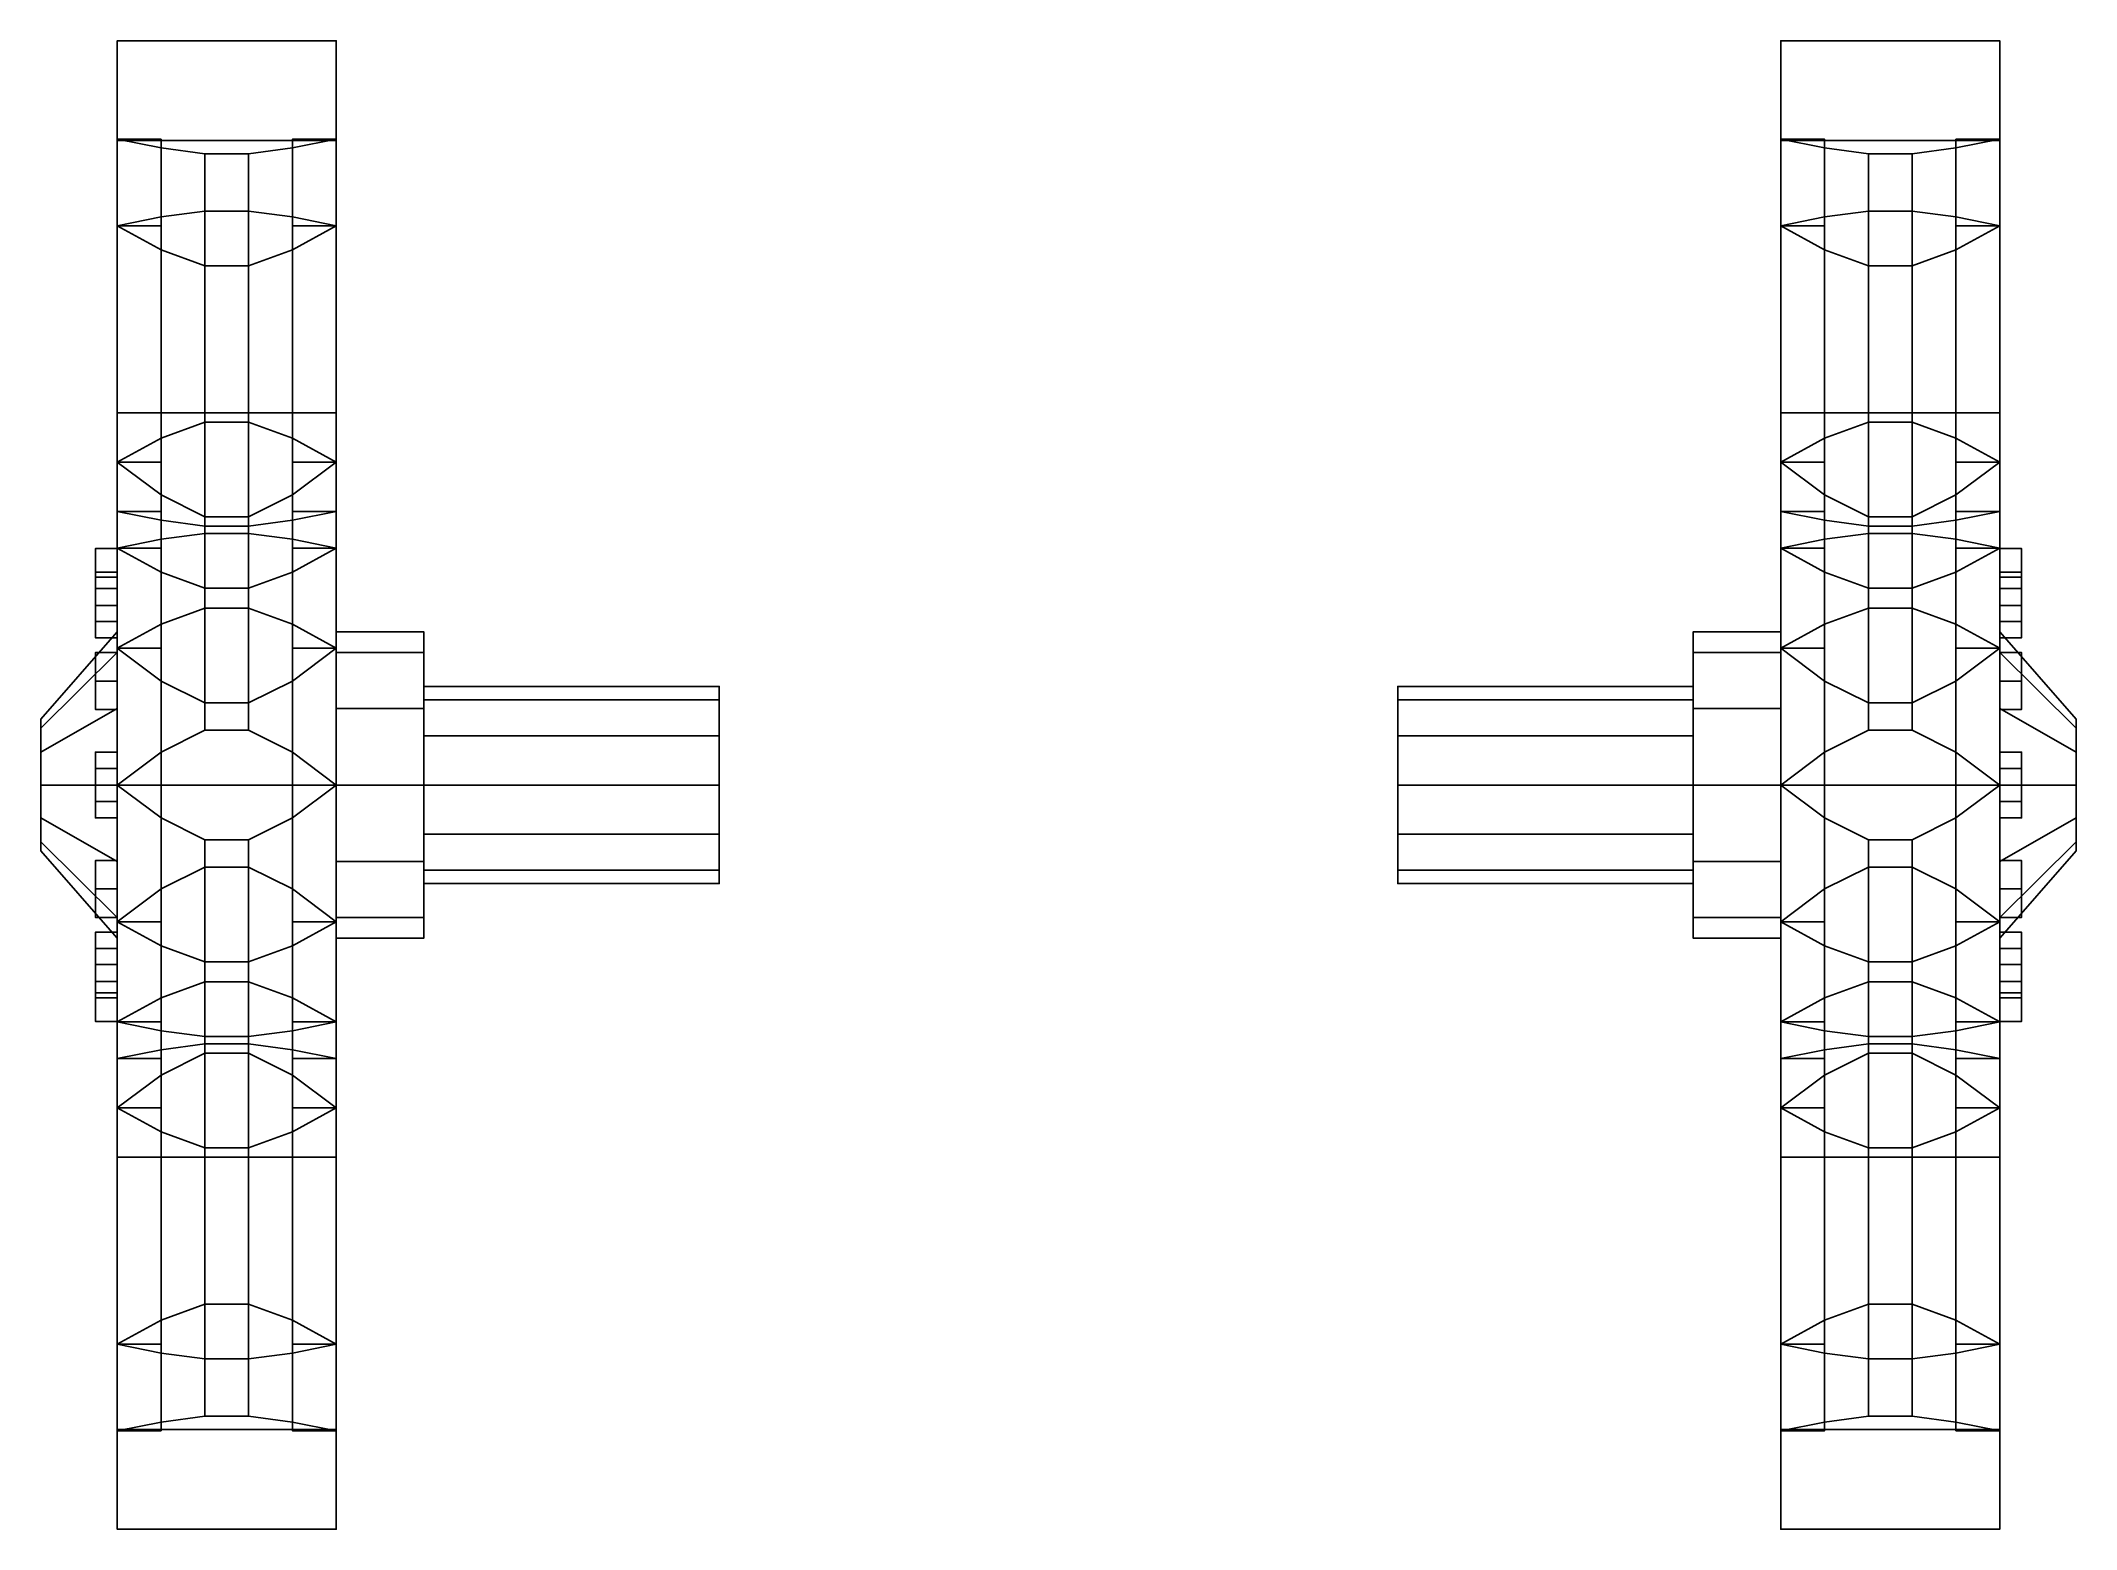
# Model space of a CAD drawing. Extents: x -0.93 to 0.93, y -0.68 to 0.68.
import ezdxf

# ---------------------------------------------------------------- set-up
doc = ezdxf.new("R2010")
doc.units = 0
doc.layers.add('WHEELS', color=2, linetype='CONTINUOUS')

msp = doc.modelspace()

# ---------------------------------------------------------------- linework, layer by layer
at = {"layer": 'WHEELS'}
for points in [[(-0.86, 0.511, -0.295), (-0.86, 0.59), (-0.86, 0.68), (-0.86, 0.5889, -0.34)], [(-0.86, 0.5889, -0.34), (-0.86, 0.68), (-0.66, 0.68), (-0.66, 0.5889, -0.34)], [(-0.86, 0.59), (-0.86, 0.511, 0.295), (-0.86, 0.5889, 0.34), (-0.86, 0.68)], [(-0.86, 0.68), (-0.86, 0.5889, 0.34), (-0.66, 0.5889, 0.34), (-0.66, 0.68)], [(-0.66, 0.5889, -0.34), (-0.66, 0.68), (-0.66, 0.59), (-0.66, 0.511, -0.295)], [(-0.66, 0.68), (-0.66, 0.5889, 0.34), (-0.66, 0.511, 0.295), (-0.66, 0.59)], [(0.86, 0.5889, 0.34), (0.86, 0.68), (0.66, 0.68), (0.66, 0.5889, 0.34)], [(0.86, 0.68), (0.86, 0.5889, -0.34), (0.66, 0.5889, -0.34), (0.66, 0.68)], [(0.66, 0.5889, 0.34), (0.66, 0.68), (0.66, 0.59), (0.66, 0.511, 0.295)], [(0.66, 0.68), (0.66, 0.5889, -0.34), (0.66, 0.511, -0.295), (0.66, 0.59)], [(0.86, 0.511, 0.295), (0.86, 0.59), (0.86, 0.68), (0.86, 0.5889, 0.34)], [(0.86, 0.59), (0.86, 0.511, -0.295), (0.86, 0.5889, -0.34), (0.86, 0.68)], [(-0.86, 0.59), (-0.86, 0.511, -0.295), (-0.82, 0.519, -0.265), (-0.82, 0.582, -0.03)], [(-0.86, 0.511, 0.295), (-0.86, 0.59), (-0.82, 0.582, 0.03), (-0.82, 0.519, 0.265)], [(-0.86, 0.59), (-0.82, 0.59), (-0.82, 0.582, 0.03), (-0.86, 0.59)], [(-0.86, 0.59), (-0.82, 0.582, -0.03), (-0.82, 0.59), (-0.86, 0.59)], [(-0.86, 0.295, -0.511), (-0.86, 0.511, -0.295), (-0.86, 0.5889, -0.34), (-0.86, 0.34, -0.5889)], [(-0.86, 0.34, -0.5889), (-0.86, 0.5889, -0.34), (-0.66, 0.5889, -0.34), (-0.66, 0.34, -0.5889)], [(-0.86, 0.511, 0.295), (-0.86, 0.295, 0.511), (-0.86, 0.34, 0.5889), (-0.86, 0.5889, 0.34)], [(-0.86, 0.5889, 0.34), (-0.86, 0.34, 0.5889), (-0.66, 0.34, 0.5889), (-0.66, 0.5889, 0.34)], [(-0.82, 0.59), (-0.82, 0.25), (-0.82, 0.242, 0.03), (-0.82, 0.582, 0.03)], [(-0.82, 0.582, -0.03), (-0.82, 0.242, -0.03), (-0.82, 0.25), (-0.82, 0.59)], [(-0.82, 0.582, -0.03), (-0.82, 0.519, -0.265), (-0.78, 0.5244, -0.245), (-0.78, 0.5766, -0.05)], [(-0.82, 0.519, 0.265), (-0.82, 0.582, 0.03), (-0.78, 0.5766, 0.05), (-0.78, 0.5244, 0.245)], [(-0.82, 0.582, 0.03), (-0.82, 0.242, 0.03), (-0.78, 0.2366, 0.05), (-0.78, 0.5766, 0.05)], [(-0.78, 0.5766, -0.05), (-0.78, 0.2366, -0.05), (-0.82, 0.242, -0.03), (-0.82, 0.582, -0.03)], [(-0.78, 0.5766, -0.05), (-0.78, 0.5244, -0.245), (-0.74, 0.5244, -0.245), (-0.74, 0.5766, -0.05)], [(-0.78, 0.5244, 0.245), (-0.78, 0.5766, 0.05), (-0.74, 0.5766, 0.05), (-0.74, 0.5244, 0.245)], [(-0.78, 0.5766, 0.05), (-0.78, 0.2366, 0.05), (-0.74, 0.2366, 0.05), (-0.74, 0.5766, 0.05)], [(-0.74, 0.5766, -0.05), (-0.74, 0.2366, -0.05), (-0.78, 0.2366, -0.05), (-0.78, 0.5766, -0.05)], [(-0.74, 0.5766, -0.05), (-0.74, 0.5244, -0.245), (-0.7, 0.519, -0.265), (-0.7, 0.582, -0.03)], [(-0.74, 0.5244, 0.245), (-0.74, 0.5766, 0.05), (-0.7, 0.582, 0.03), (-0.7, 0.519, 0.265)], [(-0.74, 0.5766, 0.05), (-0.74, 0.2366, 0.05), (-0.7, 0.242, 0.03), (-0.7, 0.582, 0.03)], [(-0.7, 0.582, -0.03), (-0.7, 0.242, -0.03), (-0.74, 0.2366, -0.05), (-0.74, 0.5766, -0.05)], [(-0.7, 0.582, -0.03), (-0.7, 0.519, -0.265), (-0.66, 0.511, -0.295), (-0.66, 0.59)], [(-0.7, 0.519, 0.265), (-0.7, 0.582, 0.03), (-0.66, 0.59), (-0.66, 0.511, 0.295)], [(-0.7, 0.582, 0.03), (-0.7, 0.59), (-0.66, 0.59)], [(-0.7, 0.59), (-0.7, 0.582, -0.03), (-0.66, 0.59)], [(-0.7, 0.582, 0.03), (-0.7, 0.242, 0.03), (-0.7, 0.25), (-0.7, 0.59)], [(-0.7, 0.59), (-0.7, 0.25), (-0.7, 0.242, -0.03), (-0.7, 0.582, -0.03)], [(-0.66, 0.34, -0.5889), (-0.66, 0.5889, -0.34), (-0.66, 0.511, -0.295), (-0.66, 0.295, -0.511)], [(-0.66, 0.5889, 0.34), (-0.66, 0.34, 0.5889), (-0.66, 0.295, 0.511), (-0.66, 0.511, 0.295)], [(0.7, 0.59), (0.7, 0.582, 0.03), (0.66, 0.59)], [(0.7, 0.582, 0.03), (0.7, 0.519, 0.265), (0.66, 0.511, 0.295), (0.66, 0.59)], [(0.7, 0.582, -0.03), (0.7, 0.59), (0.66, 0.59)], [(0.7, 0.519, -0.265), (0.7, 0.582, -0.03), (0.66, 0.59), (0.66, 0.511, -0.295)], [(0.86, 0.34, 0.5889), (0.86, 0.5889, 0.34), (0.66, 0.5889, 0.34), (0.66, 0.34, 0.5889)], [(0.86, 0.5889, -0.34), (0.86, 0.34, -0.5889), (0.66, 0.34, -0.5889), (0.66, 0.5889, -0.34)], [(0.66, 0.34, 0.5889), (0.66, 0.5889, 0.34), (0.66, 0.511, 0.295), (0.66, 0.295, 0.511)], [(0.66, 0.5889, -0.34), (0.66, 0.34, -0.5889), (0.66, 0.295, -0.511), (0.66, 0.511, -0.295)], [(0.7, 0.59), (0.7, 0.25), (0.7, 0.242, 0.03), (0.7, 0.582, 0.03)], [(0.7, 0.582, -0.03), (0.7, 0.242, -0.03), (0.7, 0.25), (0.7, 0.59)], [(0.7, 0.582, 0.03), (0.7, 0.242, 0.03), (0.74, 0.2366, 0.05), (0.74, 0.5766, 0.05)], [(0.74, 0.5766, -0.05), (0.74, 0.2366, -0.05), (0.7, 0.242, -0.03), (0.7, 0.582, -0.03)], [(0.74, 0.5766, 0.05), (0.74, 0.5244, 0.245), (0.7, 0.519, 0.265), (0.7, 0.582, 0.03)], [(0.74, 0.5244, -0.245), (0.74, 0.5766, -0.05), (0.7, 0.582, -0.03), (0.7, 0.519, -0.265)], [(0.74, 0.5766, 0.05), (0.74, 0.2366, 0.05), (0.78, 0.2366, 0.05), (0.78, 0.5766, 0.05)], [(0.78, 0.5766, -0.05), (0.78, 0.2366, -0.05), (0.74, 0.2366, -0.05), (0.74, 0.5766, -0.05)], [(0.78, 0.5766, 0.05), (0.78, 0.5244, 0.245), (0.74, 0.5244, 0.245), (0.74, 0.5766, 0.05)], [(0.78, 0.5244, -0.245), (0.78, 0.5766, -0.05), (0.74, 0.5766, -0.05), (0.74, 0.5244, -0.245)], [(0.78, 0.5766, 0.05), (0.78, 0.2366, 0.05), (0.82, 0.242, 0.03), (0.82, 0.582, 0.03)], [(0.82, 0.582, -0.03), (0.82, 0.242, -0.03), (0.78, 0.2366, -0.05), (0.78, 0.5766, -0.05)], [(0.82, 0.582, 0.03), (0.82, 0.519, 0.265), (0.78, 0.5244, 0.245), (0.78, 0.5766, 0.05)], [(0.82, 0.519, -0.265), (0.82, 0.582, -0.03), (0.78, 0.5766, -0.05), (0.78, 0.5244, -0.245)], [(0.82, 0.582, 0.03), (0.82, 0.242, 0.03), (0.82, 0.25), (0.82, 0.59)], [(0.82, 0.59), (0.82, 0.25), (0.82, 0.242, -0.03), (0.82, 0.582, -0.03)], [(0.86, 0.59), (0.82, 0.582, 0.03), (0.82, 0.59), (0.86, 0.59)], [(0.86, 0.59), (0.86, 0.511, 0.295), (0.82, 0.519, 0.265), (0.82, 0.582, 0.03)], [(0.86, 0.59), (0.82, 0.59), (0.82, 0.582, -0.03), (0.86, 0.59)], [(0.86, 0.511, -0.295), (0.86, 0.59), (0.82, 0.582, -0.03), (0.82, 0.519, -0.265)], [(0.86, 0.295, 0.511), (0.86, 0.511, 0.295), (0.86, 0.5889, 0.34), (0.86, 0.34, 0.5889)], [(0.86, 0.511, -0.295), (0.86, 0.295, -0.511), (0.86, 0.34, -0.5889), (0.86, 0.5889, -0.34)], [(-0.82, 0.519, -0.265), (-0.82, 0.2245, -0.095), (-0.78, 0.2299, -0.075), (-0.78, 0.5244, -0.245)], [(-0.78, 0.5244, 0.245), (-0.78, 0.2299, 0.075), (-0.82, 0.2245, 0.095), (-0.82, 0.519, 0.265)], [(-0.78, 0.5244, -0.245), (-0.78, 0.2299, -0.075), (-0.74, 0.2299, -0.075), (-0.74, 0.5244, -0.245)], [(-0.74, 0.5244, 0.245), (-0.74, 0.2299, 0.075), (-0.78, 0.2299, 0.075), (-0.78, 0.5244, 0.245)], [(-0.74, 0.5244, -0.245), (-0.74, 0.2299, -0.075), (-0.7, 0.2245, -0.095), (-0.7, 0.519, -0.265)], [(-0.7, 0.519, 0.265), (-0.7, 0.2245, 0.095), (-0.74, 0.2299, 0.075), (-0.74, 0.5244, 0.245)], [(0.74, 0.5244, 0.245), (0.74, 0.2299, 0.075), (0.7, 0.2245, 0.095), (0.7, 0.519, 0.265)], [(0.7, 0.519, -0.265), (0.7, 0.2245, -0.095), (0.74, 0.2299, -0.075), (0.74, 0.5244, -0.245)], [(0.78, 0.5244, 0.245), (0.78, 0.2299, 0.075), (0.74, 0.2299, 0.075), (0.74, 0.5244, 0.245)], [(0.74, 0.5244, -0.245), (0.74, 0.2299, -0.075), (0.78, 0.2299, -0.075), (0.78, 0.5244, -0.245)], [(0.82, 0.519, 0.265), (0.82, 0.2245, 0.095), (0.78, 0.2299, 0.075), (0.78, 0.5244, 0.245)], [(0.78, 0.5244, -0.245), (0.78, 0.2299, -0.075), (0.82, 0.2245, -0.095), (0.82, 0.519, -0.265)], [(-0.86, 0.511, -0.295), (-0.82, 0.511, -0.295), (-0.82, 0.519, -0.265), (-0.86, 0.511, -0.295)], [(-0.86, 0.511, 0.295), (-0.82, 0.519, 0.265), (-0.82, 0.511, 0.295), (-0.86, 0.511, 0.295)], [(-0.86, 0.511, -0.295), (-0.86, 0.295, -0.511), (-0.82, 0.317, -0.489), (-0.82, 0.489, -0.317)], [(-0.86, 0.511, -0.295), (-0.82, 0.489, -0.317), (-0.82, 0.511, -0.295), (-0.86, 0.511, -0.295)], [(-0.86, 0.295, 0.511), (-0.86, 0.511, 0.295), (-0.82, 0.489, 0.317), (-0.82, 0.317, 0.489)], [(-0.86, 0.511, 0.295), (-0.82, 0.511, 0.295), (-0.82, 0.489, 0.317), (-0.86, 0.511, 0.295)], [(-0.82, 0.511, -0.295), (-0.82, 0.2165, -0.125), (-0.82, 0.2245, -0.095), (-0.82, 0.519, -0.265)], [(-0.82, 0.519, 0.265), (-0.82, 0.2245, 0.095), (-0.82, 0.2165, 0.125), (-0.82, 0.511, 0.295)], [(-0.82, 0.489, -0.317), (-0.82, 0.1945, -0.147), (-0.82, 0.2165, -0.125), (-0.82, 0.511, -0.295)], [(-0.82, 0.511, 0.295), (-0.82, 0.2165, 0.125), (-0.82, 0.1945, 0.147), (-0.82, 0.489, 0.317)], [(-0.7, 0.519, -0.265), (-0.7, 0.2245, -0.095), (-0.7, 0.2165, -0.125), (-0.7, 0.511, -0.295)], [(-0.7, 0.519, -0.265), (-0.7, 0.511, -0.295), (-0.66, 0.511, -0.295)], [(-0.7, 0.511, 0.295), (-0.7, 0.2165, 0.125), (-0.7, 0.2245, 0.095), (-0.7, 0.519, 0.265)], [(-0.7, 0.511, 0.295), (-0.7, 0.519, 0.265), (-0.66, 0.511, 0.295)], [(-0.7, 0.489, -0.317), (-0.7, 0.317, -0.489), (-0.66, 0.295, -0.511), (-0.66, 0.511, -0.295)], [(-0.7, 0.511, -0.295), (-0.7, 0.489, -0.317), (-0.66, 0.511, -0.295)], [(-0.7, 0.511, -0.295), (-0.7, 0.2165, -0.125), (-0.7, 0.1945, -0.147), (-0.7, 0.489, -0.317)], [(-0.7, 0.489, 0.317), (-0.7, 0.1945, 0.147), (-0.7, 0.2165, 0.125), (-0.7, 0.511, 0.295)], [(-0.7, 0.317, 0.489), (-0.7, 0.489, 0.317), (-0.66, 0.511, 0.295), (-0.66, 0.295, 0.511)], [(-0.7, 0.489, 0.317), (-0.7, 0.511, 0.295), (-0.66, 0.511, 0.295)], [(0.7, 0.519, 0.265), (0.7, 0.511, 0.295), (0.66, 0.511, 0.295)], [(0.7, 0.511, -0.295), (0.7, 0.519, -0.265), (0.66, 0.511, -0.295)], [(0.7, 0.511, 0.295), (0.7, 0.489, 0.317), (0.66, 0.511, 0.295)], [(0.7, 0.489, 0.317), (0.7, 0.317, 0.489), (0.66, 0.295, 0.511), (0.66, 0.511, 0.295)], [(0.7, 0.489, -0.317), (0.7, 0.511, -0.295), (0.66, 0.511, -0.295)], [(0.7, 0.317, -0.489), (0.7, 0.489, -0.317), (0.66, 0.511, -0.295), (0.66, 0.295, -0.511)], [(0.7, 0.519, 0.265), (0.7, 0.2245, 0.095), (0.7, 0.2165, 0.125), (0.7, 0.511, 0.295)], [(0.7, 0.511, -0.295), (0.7, 0.2165, -0.125), (0.7, 0.2245, -0.095), (0.7, 0.519, -0.265)], [(0.7, 0.511, 0.295), (0.7, 0.2165, 0.125), (0.7, 0.1945, 0.147), (0.7, 0.489, 0.317)], [(0.7, 0.489, -0.317), (0.7, 0.1945, -0.147), (0.7, 0.2165, -0.125), (0.7, 0.511, -0.295)], [(0.82, 0.511, 0.295), (0.82, 0.2165, 0.125), (0.82, 0.2245, 0.095), (0.82, 0.519, 0.265)], [(0.82, 0.519, -0.265), (0.82, 0.2245, -0.095), (0.82, 0.2165, -0.125), (0.82, 0.511, -0.295)], [(0.86, 0.511, 0.295), (0.82, 0.511, 0.295), (0.82, 0.519, 0.265), (0.86, 0.511, 0.295)], [(0.86, 0.511, -0.295), (0.82, 0.519, -0.265), (0.82, 0.511, -0.295), (0.86, 0.511, -0.295)], [(0.82, 0.489, 0.317), (0.82, 0.1945, 0.147), (0.82, 0.2165, 0.125), (0.82, 0.511, 0.295)], [(0.82, 0.511, -0.295), (0.82, 0.2165, -0.125), (0.82, 0.1945, -0.147), (0.82, 0.489, -0.317)], [(0.86, 0.511, 0.295), (0.82, 0.489, 0.317), (0.82, 0.511, 0.295), (0.86, 0.511, 0.295)], [(0.86, 0.511, 0.295), (0.86, 0.295, 0.511), (0.82, 0.317, 0.489), (0.82, 0.489, 0.317)], [(0.86, 0.511, -0.295), (0.82, 0.511, -0.295), (0.82, 0.489, -0.317), (0.86, 0.511, -0.295)], [(0.86, 0.295, -0.511), (0.86, 0.511, -0.295), (0.82, 0.489, -0.317), (0.82, 0.317, -0.489)], [(-0.82, 0.489, -0.317), (-0.82, 0.317, -0.489), (-0.78, 0.3316, -0.4744), (-0.78, 0.4744, -0.3316)], [(-0.78, 0.4744, -0.3316), (-0.78, 0.1799, -0.1616), (-0.82, 0.1945, -0.147), (-0.82, 0.489, -0.317)], [(-0.82, 0.489, 0.317), (-0.82, 0.1945, 0.147), (-0.78, 0.1799, 0.1616), (-0.78, 0.4744, 0.3316)], [(-0.82, 0.317, 0.489), (-0.82, 0.489, 0.317), (-0.78, 0.4744, 0.3316), (-0.78, 0.3316, 0.4744)], [(-0.74, 0.4744, -0.3316), (-0.74, 0.3316, -0.4744), (-0.7, 0.317, -0.489), (-0.7, 0.489, -0.317)], [(-0.7, 0.489, -0.317), (-0.7, 0.1945, -0.147), (-0.74, 0.1799, -0.1616), (-0.74, 0.4744, -0.3316)], [(-0.74, 0.4744, 0.3316), (-0.74, 0.1799, 0.1616), (-0.7, 0.1945, 0.147), (-0.7, 0.489, 0.317)], [(-0.74, 0.3316, 0.4744), (-0.74, 0.4744, 0.3316), (-0.7, 0.489, 0.317), (-0.7, 0.317, 0.489)], [(0.7, 0.489, 0.317), (0.7, 0.1945, 0.147), (0.74, 0.1799, 0.1616), (0.74, 0.4744, 0.3316)], [(0.74, 0.4744, -0.3316), (0.74, 0.1799, -0.1616), (0.7, 0.1945, -0.147), (0.7, 0.489, -0.317)], [(0.74, 0.4744, 0.3316), (0.74, 0.3316, 0.4744), (0.7, 0.317, 0.489), (0.7, 0.489, 0.317)], [(0.74, 0.3316, -0.4744), (0.74, 0.4744, -0.3316), (0.7, 0.489, -0.317), (0.7, 0.317, -0.489)], [(0.78, 0.4744, 0.3316), (0.78, 0.1799, 0.1616), (0.82, 0.1945, 0.147), (0.82, 0.489, 0.317)], [(0.82, 0.489, -0.317), (0.82, 0.1945, -0.147), (0.78, 0.1799, -0.1616), (0.78, 0.4744, -0.3316)], [(0.82, 0.489, 0.317), (0.82, 0.317, 0.489), (0.78, 0.3316, 0.4744), (0.78, 0.4744, 0.3316)], [(0.82, 0.317, -0.489), (0.82, 0.489, -0.317), (0.78, 0.4744, -0.3316), (0.78, 0.3316, -0.4744)], [(-0.78, 0.4744, -0.3316), (-0.78, 0.3316, -0.4744), (-0.74, 0.3316, -0.4744), (-0.74, 0.4744, -0.3316)], [(-0.74, 0.4744, -0.3316), (-0.74, 0.1799, -0.1616), (-0.78, 0.1799, -0.1616), (-0.78, 0.4744, -0.3316)], [(-0.78, 0.4744, 0.3316), (-0.78, 0.1799, 0.1616), (-0.74, 0.1799, 0.1616), (-0.74, 0.4744, 0.3316)], [(-0.78, 0.3316, 0.4744), (-0.78, 0.4744, 0.3316), (-0.74, 0.4744, 0.3316), (-0.74, 0.3316, 0.4744)], [(0.74, 0.4744, 0.3316), (0.74, 0.1799, 0.1616), (0.78, 0.1799, 0.1616), (0.78, 0.4744, 0.3316)], [(0.78, 0.4744, -0.3316), (0.78, 0.1799, -0.1616), (0.74, 0.1799, -0.1616), (0.74, 0.4744, -0.3316)], [(0.78, 0.4744, 0.3316), (0.78, 0.3316, 0.4744), (0.74, 0.3316, 0.4744), (0.74, 0.4744, 0.3316)], [(0.78, 0.3316, -0.4744), (0.78, 0.4744, -0.3316), (0.74, 0.4744, -0.3316), (0.74, 0.3316, -0.4744)], [(-0.86, 0, -0.59), (-0.86, 0.295, -0.511), (-0.86, 0.34, -0.5889), (-0.86, 0, -0.68)], [(-0.86, 0, -0.68), (-0.86, 0.34, -0.5889), (-0.66, 0.34, -0.5889), (-0.66, 0, -0.68)], [(-0.86, 0.295, 0.511), (-0.86, 0, 0.59), (-0.86, 0, 0.68), (-0.86, 0.34, 0.5889)], [(-0.86, 0.34, 0.5889), (-0.86, 0, 0.68), (-0.66, 0, 0.68), (-0.66, 0.34, 0.5889)], [(-0.66, 0, -0.68), (-0.66, 0.34, -0.5889), (-0.66, 0.295, -0.511), (-0.66, 0, -0.59)], [(-0.66, 0.34, 0.5889), (-0.66, 0, 0.68), (-0.66, 0, 0.59), (-0.66, 0.295, 0.511)], [(0.86, 0, 0.68), (0.86, 0.34, 0.5889), (0.66, 0.34, 0.5889), (0.66, 0, 0.68)], [(0.86, 0.34, -0.5889), (0.86, 0, -0.68), (0.66, 0, -0.68), (0.66, 0.34, -0.5889)], [(0.66, 0, 0.68), (0.66, 0.34, 0.5889), (0.66, 0.295, 0.511), (0.66, 0, 0.59)], [(0.66, 0.34, -0.5889), (0.66, 0, -0.68), (0.66, 0, -0.59), (0.66, 0.295, -0.511)], [(0.86, 0, 0.59), (0.86, 0.295, 0.511), (0.86, 0.34, 0.5889), (0.86, 0, 0.68)], [(0.86, 0.295, -0.511), (0.86, 0, -0.59), (0.86, 0, -0.68), (0.86, 0.34, -0.5889)], [(-0.86, 0.295, -0.511), (-0.82, 0.295, -0.511), (-0.82, 0.317, -0.489), (-0.86, 0.295, -0.511)], [(-0.86, 0.295, 0.511), (-0.82, 0.317, 0.489), (-0.82, 0.295, 0.511), (-0.86, 0.295, 0.511)], [(-0.82, 0.317, -0.489), (-0.82, 0.147, -0.1945), (-0.78, 0.1616, -0.1799), (-0.78, 0.3316, -0.4744)], [(-0.78, 0.3316, 0.4744), (-0.78, 0.1616, 0.1799), (-0.82, 0.147, 0.1945), (-0.82, 0.317, 0.489)], [(-0.82, 0.295, -0.511), (-0.82, 0.125, -0.2165), (-0.82, 0.147, -0.1945), (-0.82, 0.317, -0.489)], [(-0.82, 0.317, 0.489), (-0.82, 0.147, 0.1945), (-0.82, 0.125, 0.2165), (-0.82, 0.295, 0.511)], [(-0.78, 0.3316, -0.4744), (-0.78, 0.1616, -0.1799), (-0.74, 0.1616, -0.1799), (-0.74, 0.3316, -0.4744)], [(-0.74, 0.3316, 0.4744), (-0.74, 0.1616, 0.1799), (-0.78, 0.1616, 0.1799), (-0.78, 0.3316, 0.4744)], [(-0.74, 0.3316, -0.4744), (-0.74, 0.1616, -0.1799), (-0.7, 0.147, -0.1945), (-0.7, 0.317, -0.489)], [(-0.7, 0.317, 0.489), (-0.7, 0.147, 0.1945), (-0.74, 0.1616, 0.1799), (-0.74, 0.3316, 0.4744)], [(-0.7, 0.317, -0.489), (-0.7, 0.147, -0.1945), (-0.7, 0.125, -0.2165), (-0.7, 0.295, -0.511)], [(-0.7, 0.317, -0.489), (-0.7, 0.295, -0.511), (-0.66, 0.295, -0.511)], [(-0.7, 0.295, 0.511), (-0.7, 0.125, 0.2165), (-0.7, 0.147, 0.1945), (-0.7, 0.317, 0.489)], [(-0.7, 0.295, 0.511), (-0.7, 0.317, 0.489), (-0.66, 0.295, 0.511)], [(0.7, 0.317, 0.489), (0.7, 0.295, 0.511), (0.66, 0.295, 0.511)], [(0.7, 0.295, -0.511), (0.7, 0.317, -0.489), (0.66, 0.295, -0.511)], [(0.74, 0.3316, 0.4744), (0.74, 0.1616, 0.1799), (0.7, 0.147, 0.1945), (0.7, 0.317, 0.489)], [(0.7, 0.317, -0.489), (0.7, 0.147, -0.1945), (0.74, 0.1616, -0.1799), (0.74, 0.3316, -0.4744)], [(0.7, 0.317, 0.489), (0.7, 0.147, 0.1945), (0.7, 0.125, 0.2165), (0.7, 0.295, 0.511)], [(0.7, 0.295, -0.511), (0.7, 0.125, -0.2165), (0.7, 0.147, -0.1945), (0.7, 0.317, -0.489)], [(0.78, 0.3316, 0.4744), (0.78, 0.1616, 0.1799), (0.74, 0.1616, 0.1799), (0.74, 0.3316, 0.4744)], [(0.74, 0.3316, -0.4744), (0.74, 0.1616, -0.1799), (0.78, 0.1616, -0.1799), (0.78, 0.3316, -0.4744)], [(0.82, 0.317, 0.489), (0.82, 0.147, 0.1945), (0.78, 0.1616, 0.1799), (0.78, 0.3316, 0.4744)], [(0.78, 0.3316, -0.4744), (0.78, 0.1616, -0.1799), (0.82, 0.147, -0.1945), (0.82, 0.317, -0.489)], [(0.82, 0.295, 0.511), (0.82, 0.125, 0.2165), (0.82, 0.147, 0.1945), (0.82, 0.317, 0.489)], [(0.82, 0.317, -0.489), (0.82, 0.147, -0.1945), (0.82, 0.125, -0.2165), (0.82, 0.295, -0.511)], [(0.86, 0.295, 0.511), (0.82, 0.295, 0.511), (0.82, 0.317, 0.489), (0.86, 0.295, 0.511)], [(0.86, 0.295, -0.511), (0.82, 0.317, -0.489), (0.82, 0.295, -0.511), (0.86, 0.295, -0.511)], [(-0.86, 0.295, -0.511), (-0.82, 0.265, -0.519), (-0.82, 0.295, -0.511), (-0.86, 0.295, -0.511)], [(-0.86, 0.295, -0.511), (-0.86, 0, -0.59), (-0.82, 0.03, -0.582), (-0.82, 0.265, -0.519)], [(-0.86, 0, 0.59), (-0.86, 0.295, 0.511), (-0.82, 0.265, 0.519), (-0.82, 0.03, 0.582)], [(-0.86, 0.295, 0.511), (-0.82, 0.295, 0.511), (-0.82, 0.265, 0.519), (-0.86, 0.295, 0.511)], [(-0.82, 0.265, -0.519), (-0.82, 0.095, -0.2245), (-0.82, 0.125, -0.2165), (-0.82, 0.295, -0.511)], [(-0.82, 0.295, 0.511), (-0.82, 0.125, 0.2165), (-0.82, 0.095, 0.2245), (-0.82, 0.265, 0.519)], [(-0.7, 0.295, -0.511), (-0.7, 0.125, -0.2165), (-0.7, 0.095, -0.2245), (-0.7, 0.265, -0.519)], [(-0.7, 0.295, -0.511), (-0.7, 0.265, -0.519), (-0.66, 0.295, -0.511)], [(-0.7, 0.265, -0.519), (-0.7, 0.03, -0.582), (-0.66, 0, -0.59), (-0.66, 0.295, -0.511)], [(-0.7, 0.03, 0.582), (-0.7, 0.265, 0.519), (-0.66, 0.295, 0.511), (-0.66, 0, 0.59)], [(-0.7, 0.265, 0.519), (-0.7, 0.295, 0.511), (-0.66, 0.295, 0.511)], [(-0.7, 0.265, 0.519), (-0.7, 0.095, 0.2245), (-0.7, 0.125, 0.2165), (-0.7, 0.295, 0.511)], [(0.7, 0.295, 0.511), (0.7, 0.265, 0.519), (0.66, 0.295, 0.511)], [(0.7, 0.265, 0.519), (0.7, 0.03, 0.582), (0.66, 0, 0.59), (0.66, 0.295, 0.511)], [(0.7, 0.265, -0.519), (0.7, 0.295, -0.511), (0.66, 0.295, -0.511)], [(0.7, 0.03, -0.582), (0.7, 0.265, -0.519), (0.66, 0.295, -0.511), (0.66, 0, -0.59)], [(0.7, 0.295, 0.511), (0.7, 0.125, 0.2165), (0.7, 0.095, 0.2245), (0.7, 0.265, 0.519)], [(0.7, 0.265, -0.519), (0.7, 0.095, -0.2245), (0.7, 0.125, -0.2165), (0.7, 0.295, -0.511)], [(0.82, 0.265, 0.519), (0.82, 0.095, 0.2245), (0.82, 0.125, 0.2165), (0.82, 0.295, 0.511)], [(0.82, 0.295, -0.511), (0.82, 0.125, -0.2165), (0.82, 0.095, -0.2245), (0.82, 0.265, -0.519)], [(0.86, 0.295, 0.511), (0.82, 0.265, 0.519), (0.82, 0.295, 0.511), (0.86, 0.295, 0.511)], [(0.86, 0.295, 0.511), (0.86, 0, 0.59), (0.82, 0.03, 0.582), (0.82, 0.265, 0.519)], [(0.86, 0.295, -0.511), (0.82, 0.295, -0.511), (0.82, 0.265, -0.519), (0.86, 0.295, -0.511)], [(0.86, 0, -0.59), (0.86, 0.295, -0.511), (0.82, 0.265, -0.519), (0.82, 0.03, -0.582)], [(-0.78, 0.245, -0.5244), (-0.78, 0.075, -0.2299), (-0.82, 0.095, -0.2245), (-0.82, 0.265, -0.519)], [(-0.82, 0.265, -0.519), (-0.82, 0.03, -0.582), (-0.78, 0.05, -0.5766), (-0.78, 0.245, -0.5244)], [(-0.82, 0.03, 0.582), (-0.82, 0.265, 0.519), (-0.78, 0.245, 0.5244), (-0.78, 0.05, 0.5766)], [(-0.82, 0.265, 0.519), (-0.82, 0.095, 0.2245), (-0.78, 0.075, 0.2299), (-0.78, 0.245, 0.5244)], [(-0.7, 0.265, -0.519), (-0.7, 0.095, -0.2245), (-0.74, 0.075, -0.2299), (-0.74, 0.245, -0.5244)], [(-0.74, 0.245, -0.5244), (-0.74, 0.05, -0.5766), (-0.7, 0.03, -0.582), (-0.7, 0.265, -0.519)], [(-0.74, 0.05, 0.5766), (-0.74, 0.245, 0.5244), (-0.7, 0.265, 0.519), (-0.7, 0.03, 0.582)], [(-0.74, 0.245, 0.5244), (-0.74, 0.075, 0.2299), (-0.7, 0.095, 0.2245), (-0.7, 0.265, 0.519)], [(0.7, 0.265, 0.519), (0.7, 0.095, 0.2245), (0.74, 0.075, 0.2299), (0.74, 0.245, 0.5244)], [(0.74, 0.245, -0.5244), (0.74, 0.075, -0.2299), (0.7, 0.095, -0.2245), (0.7, 0.265, -0.519)], [(0.74, 0.245, 0.5244), (0.74, 0.05, 0.5766), (0.7, 0.03, 0.582), (0.7, 0.265, 0.519)], [(0.74, 0.05, -0.5766), (0.74, 0.245, -0.5244), (0.7, 0.265, -0.519), (0.7, 0.03, -0.582)], [(0.78, 0.245, 0.5244), (0.78, 0.075, 0.2299), (0.82, 0.095, 0.2245), (0.82, 0.265, 0.519)], [(0.82, 0.265, -0.519), (0.82, 0.095, -0.2245), (0.78, 0.075, -0.2299), (0.78, 0.245, -0.5244)], [(0.82, 0.265, 0.519), (0.82, 0.03, 0.582), (0.78, 0.05, 0.5766), (0.78, 0.245, 0.5244)], [(0.82, 0.03, -0.582), (0.82, 0.265, -0.519), (0.78, 0.245, -0.5244), (0.78, 0.05, -0.5766)], [(-0.86, 0.1945, -0.095), (-0.86, 0.216, -0.015), (-0.86, 0.25), (-0.86, 0.2165, -0.125)], [(-0.86, 0.2165, -0.125), (-0.86, 0.25), (-0.82, 0.242, -0.03), (-0.82, 0.2245, -0.095)], [(-0.86, 0.216, -0.015), (-0.86, 0.216, 0.015), (-0.86, 0.25)], [(-0.86, 0.216, 0.015), (-0.86, 0.1945, 0.095), (-0.86, 0.2165, 0.125), (-0.86, 0.25)], [(-0.86, 0.25), (-0.86, 0.25), (-0.82, 0.242, 0.03), (-0.82, 0.25)], [(-0.86, 0.25), (-0.86, 0.2165, 0.125), (-0.82, 0.2245, 0.095), (-0.82, 0.242, 0.03)], [(-0.86, 0.25), (-0.86, 0.25), (-0.82, 0.25), (-0.82, 0.242, -0.03)], [(-0.82, 0.242, 0.03), (-0.82, 0.2245, 0.095), (-0.78, 0.2299, 0.075), (-0.78, 0.2366, 0.05)], [(-0.82, 0.2245, -0.095), (-0.82, 0.242, -0.03), (-0.78, 0.2366, -0.05), (-0.78, 0.2299, -0.075)], [(-0.74, 0.245, -0.5244), (-0.74, 0.075, -0.2299), (-0.78, 0.075, -0.2299), (-0.78, 0.245, -0.5244)], [(-0.78, 0.245, -0.5244), (-0.78, 0.05, -0.5766), (-0.74, 0.05, -0.5766), (-0.74, 0.245, -0.5244)], [(-0.78, 0.05, 0.5766), (-0.78, 0.245, 0.5244), (-0.74, 0.245, 0.5244), (-0.74, 0.05, 0.5766)], [(-0.78, 0.245, 0.5244), (-0.78, 0.075, 0.2299), (-0.74, 0.075, 0.2299), (-0.74, 0.245, 0.5244)], [(-0.74, 0.2366, 0.05), (-0.74, 0.2299, 0.075), (-0.7, 0.2245, 0.095), (-0.7, 0.242, 0.03)], [(-0.74, 0.2299, -0.075), (-0.74, 0.2366, -0.05), (-0.7, 0.242, -0.03), (-0.7, 0.2245, -0.095)], [(-0.7, 0.2245, -0.095), (-0.7, 0.242, -0.03), (-0.66, 0.25), (-0.66, 0.2165, -0.125)], [(-0.7, 0.242, 0.03), (-0.66, 0.25), (-0.66, 0.25), (-0.7, 0.25)], [(-0.7, 0.242, 0.03), (-0.7, 0.2245, 0.095), (-0.66, 0.2165, 0.125), (-0.66, 0.25)], [(-0.7, 0.25), (-0.66, 0.25), (-0.66, 0.25), (-0.7, 0.242, -0.03)], [(-0.66, 0.2165, -0.125), (-0.66, 0.25), (-0.66, 0.14), (-0.66, 0.1212, -0.07)], [(-0.66, 0.25), (-0.66, 0.2165, 0.125), (-0.66, 0.1212, 0.07), (-0.66, 0.14)], [(0.7, 0.2245, 0.095), (0.7, 0.242, 0.03), (0.66, 0.25), (0.66, 0.2165, 0.125)], [(0.7, 0.25), (0.66, 0.25), (0.66, 0.25), (0.7, 0.242, 0.03)], [(0.7, 0.242, -0.03), (0.7, 0.2245, -0.095), (0.66, 0.2165, -0.125), (0.66, 0.25)], [(0.7, 0.242, -0.03), (0.66, 0.25), (0.66, 0.25), (0.7, 0.25)], [(0.66, 0.2165, 0.125), (0.66, 0.25), (0.66, 0.14), (0.66, 0.1212, 0.07)], [(0.66, 0.25), (0.66, 0.2165, -0.125), (0.66, 0.1212, -0.07), (0.66, 0.14)], [(0.74, 0.2299, 0.075), (0.74, 0.2366, 0.05), (0.7, 0.242, 0.03), (0.7, 0.2245, 0.095)], [(0.74, 0.2366, -0.05), (0.74, 0.2299, -0.075), (0.7, 0.2245, -0.095), (0.7, 0.242, -0.03)], [(0.74, 0.245, 0.5244), (0.74, 0.075, 0.2299), (0.78, 0.075, 0.2299), (0.78, 0.245, 0.5244)], [(0.78, 0.245, -0.5244), (0.78, 0.075, -0.2299), (0.74, 0.075, -0.2299), (0.74, 0.245, -0.5244)], [(0.78, 0.245, 0.5244), (0.78, 0.05, 0.5766), (0.74, 0.05, 0.5766), (0.74, 0.245, 0.5244)], [(0.78, 0.05, -0.5766), (0.78, 0.245, -0.5244), (0.74, 0.245, -0.5244), (0.74, 0.05, -0.5766)], [(0.82, 0.2245, 0.095), (0.82, 0.242, 0.03), (0.78, 0.2366, 0.05), (0.78, 0.2299, 0.075)], [(0.82, 0.242, -0.03), (0.82, 0.2245, -0.095), (0.78, 0.2299, -0.075), (0.78, 0.2366, -0.05)], [(0.86, 0.2165, 0.125), (0.86, 0.25), (0.82, 0.242, 0.03), (0.82, 0.2245, 0.095)], [(0.86, 0.25), (0.86, 0.25), (0.82, 0.25), (0.82, 0.242, 0.03)], [(0.86, 0.25), (0.86, 0.2165, -0.125), (0.82, 0.2245, -0.095), (0.82, 0.242, -0.03)], [(0.86, 0.25), (0.86, 0.25), (0.82, 0.242, -0.03), (0.82, 0.25)], [(0.86, 0.1945, 0.095), (0.86, 0.216, 0.015), (0.86, 0.25), (0.86, 0.2165, 0.125)], [(0.86, 0.216, -0.015), (0.86, 0.1945, -0.095), (0.86, 0.2165, -0.125), (0.86, 0.25)], [(0.86, 0.216, 0.015), (0.86, 0.216, -0.015), (0.86, 0.25)], [(-0.86, 0.2165, -0.125), (-0.86, 0.2165, -0.125), (-0.82, 0.2245, -0.095), (-0.82, 0.2165, -0.125)], [(-0.86, 0.2165, 0.125), (-0.86, 0.2165, 0.125), (-0.82, 0.2165, 0.125), (-0.82, 0.2245, 0.095)], [(-0.78, 0.2366, 0.05), (-0.78, 0.2299, 0.075), (-0.74, 0.2299, 0.075), (-0.74, 0.2366, 0.05)], [(-0.78, 0.2299, -0.075), (-0.78, 0.2366, -0.05), (-0.74, 0.2366, -0.05), (-0.74, 0.2299, -0.075)], [(-0.7, 0.2245, -0.095), (-0.66, 0.2165, -0.125), (-0.66, 0.2165, -0.125), (-0.7, 0.2165, -0.125)], [(-0.7, 0.2165, 0.125), (-0.66, 0.2165, 0.125), (-0.66, 0.2165, 0.125), (-0.7, 0.2245, 0.095)], [(0.7, 0.2245, 0.095), (0.66, 0.2165, 0.125), (0.66, 0.2165, 0.125), (0.7, 0.2165, 0.125)], [(0.7, 0.2165, -0.125), (0.66, 0.2165, -0.125), (0.66, 0.2165, -0.125), (0.7, 0.2245, -0.095)], [(0.78, 0.2299, 0.075), (0.78, 0.2366, 0.05), (0.74, 0.2366, 0.05), (0.74, 0.2299, 0.075)], [(0.78, 0.2366, -0.05), (0.78, 0.2299, -0.075), (0.74, 0.2299, -0.075), (0.74, 0.2366, -0.05)], [(0.86, 0.2165, 0.125), (0.86, 0.2165, 0.125), (0.82, 0.2245, 0.095), (0.82, 0.2165, 0.125)], [(0.86, 0.2165, -0.125), (0.86, 0.2165, -0.125), (0.82, 0.2165, -0.125), (0.82, 0.2245, -0.095)], [(-0.88, 0.216, -0.015), (-0.88, 0.216, 0.015), (-0.86, 0.216, 0.015), (-0.86, 0.216, -0.015)], [(-0.88, 0.19, -0.03), (-0.88, 0.216, -0.015), (-0.86, 0.216, -0.015), (-0.86, 0.19, -0.03)], [(-0.88, 0.216, 0.015), (-0.88, 0.19, 0.03), (-0.86, 0.19, 0.03), (-0.86, 0.216, 0.015)], [(-0.88, 0.19, -0.03), (-0.88, 0.19, 0.03), (-0.88, 0.216, 0.015), (-0.88, 0.216, -0.015)], [(-0.86, 0.1795, -0.121), (-0.86, 0.1945, -0.095), (-0.86, 0.2165, -0.125)], [(-0.86, 0.121, -0.1795), (-0.86, 0.1795, -0.121), (-0.86, 0.2165, -0.125), (-0.86, 0.125, -0.2165)], [(-0.86, 0.2165, -0.125), (-0.86, 0.2165, -0.125), (-0.82, 0.2165, -0.125), (-0.82, 0.1945, -0.147)], [(-0.86, 0.125, -0.2165), (-0.86, 0.2165, -0.125), (-0.82, 0.1945, -0.147), (-0.82, 0.147, -0.1945)], [(-0.86, 0.1795, 0.121), (-0.86, 0.121, 0.1795), (-0.86, 0.125, 0.2165), (-0.86, 0.2165, 0.125)], [(-0.86, 0.2165, 0.125), (-0.86, 0.125, 0.2165), (-0.82, 0.147, 0.1945), (-0.82, 0.1945, 0.147)], [(-0.86, 0.1945, 0.095), (-0.86, 0.1795, 0.121), (-0.86, 0.2165, 0.125)], [(-0.86, 0.2165, 0.125), (-0.86, 0.2165, 0.125), (-0.82, 0.1945, 0.147), (-0.82, 0.2165, 0.125)], [(-0.86, 0.216, 0.015), (-0.86, 0.19, 0.03), (-0.86, 0.1795, 0.069), (-0.86, 0.1945, 0.095)], [(-0.86, 0.1945, -0.095), (-0.86, 0.1795, -0.069), (-0.86, 0.19, -0.03), (-0.86, 0.216, -0.015)], [(-0.7, 0.2165, -0.125), (-0.66, 0.2165, -0.125), (-0.66, 0.2165, -0.125), (-0.7, 0.1945, -0.147)], [(-0.7, 0.147, -0.1945), (-0.7, 0.1945, -0.147), (-0.66, 0.2165, -0.125), (-0.66, 0.125, -0.2165)], [(-0.7, 0.1945, 0.147), (-0.7, 0.147, 0.1945), (-0.66, 0.125, 0.2165), (-0.66, 0.2165, 0.125)], [(-0.7, 0.1945, 0.147), (-0.66, 0.2165, 0.125), (-0.66, 0.2165, 0.125), (-0.7, 0.2165, 0.125)], [(-0.66, 0.125, -0.2165), (-0.66, 0.2165, -0.125), (-0.66, 0.1212, -0.07), (-0.66, 0.07, -0.1212)], [(-0.66, 0.2165, 0.125), (-0.66, 0.125, 0.2165), (-0.66, 0.07, 0.1212), (-0.66, 0.1212, 0.07)], [(0.7, 0.147, 0.1945), (0.7, 0.1945, 0.147), (0.66, 0.2165, 0.125), (0.66, 0.125, 0.2165)], [(0.7, 0.2165, 0.125), (0.66, 0.2165, 0.125), (0.66, 0.2165, 0.125), (0.7, 0.1945, 0.147)], [(0.7, 0.1945, -0.147), (0.7, 0.147, -0.1945), (0.66, 0.125, -0.2165), (0.66, 0.2165, -0.125)], [(0.7, 0.1945, -0.147), (0.66, 0.2165, -0.125), (0.66, 0.2165, -0.125), (0.7, 0.2165, -0.125)], [(0.66, 0.125, 0.2165), (0.66, 0.2165, 0.125), (0.66, 0.1212, 0.07), (0.66, 0.07, 0.1212)], [(0.66, 0.2165, -0.125), (0.66, 0.125, -0.2165), (0.66, 0.07, -0.1212), (0.66, 0.1212, -0.07)], [(0.86, 0.125, 0.2165), (0.86, 0.2165, 0.125), (0.82, 0.1945, 0.147), (0.82, 0.147, 0.1945)], [(0.86, 0.2165, 0.125), (0.86, 0.2165, 0.125), (0.82, 0.2165, 0.125), (0.82, 0.1945, 0.147)], [(0.86, 0.2165, -0.125), (0.86, 0.125, -0.2165), (0.82, 0.147, -0.1945), (0.82, 0.1945, -0.147)], [(0.86, 0.2165, -0.125), (0.86, 0.2165, -0.125), (0.82, 0.1945, -0.147), (0.82, 0.2165, -0.125)], [(0.86, 0.121, 0.1795), (0.86, 0.1795, 0.121), (0.86, 0.2165, 0.125), (0.86, 0.125, 0.2165)], [(0.86, 0.1795, -0.121), (0.86, 0.121, -0.1795), (0.86, 0.125, -0.2165), (0.86, 0.2165, -0.125)], [(0.86, 0.1795, 0.121), (0.86, 0.1945, 0.095), (0.86, 0.2165, 0.125)], [(0.86, 0.1945, -0.095), (0.86, 0.1795, -0.121), (0.86, 0.2165, -0.125)], [(0.88, 0.216, -0.015), (0.88, 0.19, -0.03), (0.86, 0.19, -0.03), (0.86, 0.216, -0.015)], [(0.88, 0.19, 0.03), (0.88, 0.216, 0.015), (0.86, 0.216, 0.015), (0.86, 0.19, 0.03)], [(0.88, 0.216, 0.015), (0.88, 0.216, -0.015), (0.86, 0.216, -0.015), (0.86, 0.216, 0.015)], [(0.86, 0.1945, 0.095), (0.86, 0.1795, 0.069), (0.86, 0.19, 0.03), (0.86, 0.216, 0.015)], [(0.86, 0.216, -0.015), (0.86, 0.19, -0.03), (0.86, 0.1795, -0.069), (0.86, 0.1945, -0.095)], [(0.88, 0.19, 0.03), (0.88, 0.19, -0.03), (0.88, 0.216, -0.015), (0.88, 0.216, 0.015)], [(-0.88, 0.1795, -0.121), (-0.88, 0.1945, -0.095), (-0.86, 0.1945, -0.095), (-0.86, 0.1795, -0.121)], [(-0.88, 0.1495, -0.121), (-0.88, 0.1795, -0.069), (-0.88, 0.1945, -0.095), (-0.88, 0.1795, -0.121)], [(-0.88, 0.1945, 0.095), (-0.88, 0.1795, 0.121), (-0.86, 0.1795, 0.121), (-0.86, 0.1945, 0.095)], [(-0.88, 0.1795, 0.069), (-0.88, 0.1945, 0.095), (-0.86, 0.1945, 0.095), (-0.86, 0.1795, 0.069)], [(-0.88, 0.1795, 0.069), (-0.88, 0.1495, 0.121), (-0.88, 0.1795, 0.121), (-0.88, 0.1945, 0.095)], [(-0.88, 0.1945, -0.095), (-0.88, 0.1795, -0.069), (-0.86, 0.1795, -0.069), (-0.86, 0.1945, -0.095)], [(-0.88, 0.19, 0.03), (-0.88, 0.164, 0.015), (-0.86, 0.164, 0.015), (-0.86, 0.19, 0.03)], [(-0.88, 0.164, -0.015), (-0.88, 0.19, -0.03), (-0.86, 0.19, -0.03), (-0.86, 0.164, -0.015)], [(-0.88, 0.164, -0.015), (-0.88, 0.164, 0.015), (-0.88, 0.19, 0.03), (-0.88, 0.19, -0.03)], [(-0.86, 0.19, 0.03), (-0.86, 0.164, 0.015), (-0.86, 0.1495, 0.069), (-0.86, 0.1795, 0.069)], [(-0.86, 0.1795, -0.069), (-0.86, 0.1495, -0.069), (-0.86, 0.164, -0.015), (-0.86, 0.19, -0.03)], [(-0.82, 0.147, -0.1945), (-0.82, 0.1945, -0.147), (-0.78, 0.1799, -0.1616), (-0.78, 0.1616, -0.1799)], [(-0.82, 0.1945, 0.147), (-0.82, 0.147, 0.1945), (-0.78, 0.1616, 0.1799), (-0.78, 0.1799, 0.1616)], [(-0.74, 0.1616, -0.1799), (-0.74, 0.1799, -0.1616), (-0.7, 0.1945, -0.147), (-0.7, 0.147, -0.1945)], [(-0.74, 0.1799, 0.1616), (-0.74, 0.1616, 0.1799), (-0.7, 0.147, 0.1945), (-0.7, 0.1945, 0.147)], [(0.74, 0.1616, 0.1799), (0.74, 0.1799, 0.1616), (0.7, 0.1945, 0.147), (0.7, 0.147, 0.1945)], [(0.74, 0.1799, -0.1616), (0.74, 0.1616, -0.1799), (0.7, 0.147, -0.1945), (0.7, 0.1945, -0.147)], [(0.82, 0.147, 0.1945), (0.82, 0.1945, 0.147), (0.78, 0.1799, 0.1616), (0.78, 0.1616, 0.1799)], [(0.82, 0.1945, -0.147), (0.82, 0.147, -0.1945), (0.78, 0.1616, -0.1799), (0.78, 0.1799, -0.1616)], [(0.88, 0.1945, 0.095), (0.88, 0.1795, 0.069), (0.86, 0.1795, 0.069), (0.86, 0.1945, 0.095)], [(0.88, 0.1795, 0.121), (0.88, 0.1945, 0.095), (0.86, 0.1945, 0.095), (0.86, 0.1795, 0.121)], [(0.88, 0.1795, -0.069), (0.88, 0.1945, -0.095), (0.86, 0.1945, -0.095), (0.86, 0.1795, -0.069)], [(0.88, 0.1945, -0.095), (0.88, 0.1795, -0.121), (0.86, 0.1795, -0.121), (0.86, 0.1945, -0.095)], [(0.88, 0.164, 0.015), (0.88, 0.19, 0.03), (0.86, 0.19, 0.03), (0.86, 0.164, 0.015)], [(0.88, 0.19, -0.03), (0.88, 0.164, -0.015), (0.86, 0.164, -0.015), (0.86, 0.19, -0.03)], [(0.86, 0.1795, 0.069), (0.86, 0.1495, 0.069), (0.86, 0.164, 0.015), (0.86, 0.19, 0.03)], [(0.86, 0.19, -0.03), (0.86, 0.164, -0.015), (0.86, 0.1495, -0.069), (0.86, 0.1795, -0.069)], [(0.88, 0.1495, 0.121), (0.88, 0.1795, 0.069), (0.88, 0.1945, 0.095), (0.88, 0.1795, 0.121)], [(0.88, 0.1795, -0.069), (0.88, 0.1495, -0.121), (0.88, 0.1795, -0.121), (0.88, 0.1945, -0.095)], [(0.88, 0.164, 0.015), (0.88, 0.164, -0.015), (0.88, 0.19, -0.03), (0.88, 0.19, 0.03)], [(-0.88, 0.1345, -0.095), (-0.88, 0.1495, -0.069), (-0.88, 0.1795, -0.069), (-0.88, 0.1495, -0.121)], [(-0.88, 0.1495, -0.121), (-0.88, 0.1795, -0.121), (-0.86, 0.1795, -0.121), (-0.86, 0.1495, -0.121)], [(-0.88, 0.1495, 0.069), (-0.88, 0.1795, 0.069), (-0.86, 0.1795, 0.069), (-0.86, 0.1495, 0.069)], [(-0.88, 0.1495, 0.069), (-0.88, 0.1345, 0.095), (-0.88, 0.1495, 0.121), (-0.88, 0.1795, 0.069)], [(-0.88, 0.1795, 0.121), (-0.88, 0.1495, 0.121), (-0.86, 0.1495, 0.121), (-0.86, 0.1795, 0.121)], [(-0.88, 0.1795, -0.069), (-0.88, 0.1495, -0.069), (-0.86, 0.1495, -0.069), (-0.86, 0.1795, -0.069)], [(-0.86, 0.121, -0.1795), (-0.86, 0.121, -0.1495), (-0.86, 0.1495, -0.121), (-0.86, 0.1795, -0.121)], [(-0.86, 0.1795, 0.121), (-0.86, 0.1495, 0.121), (-0.86, 0.121, 0.1495), (-0.86, 0.121, 0.1795)], [(-0.78, 0.1616, -0.1799), (-0.78, 0.1799, -0.1616), (-0.74, 0.1799, -0.1616), (-0.74, 0.1616, -0.1799)], [(-0.78, 0.1799, 0.1616), (-0.78, 0.1616, 0.1799), (-0.74, 0.1616, 0.1799), (-0.74, 0.1799, 0.1616)], [(0.78, 0.1616, 0.1799), (0.78, 0.1799, 0.1616), (0.74, 0.1799, 0.1616), (0.74, 0.1616, 0.1799)], [(0.78, 0.1799, -0.1616), (0.78, 0.1616, -0.1799), (0.74, 0.1616, -0.1799), (0.74, 0.1799, -0.1616)], [(0.88, 0.1495, 0.121), (0.88, 0.1795, 0.121), (0.86, 0.1795, 0.121), (0.86, 0.1495, 0.121)], [(0.88, 0.1795, 0.069), (0.88, 0.1495, 0.069), (0.86, 0.1495, 0.069), (0.86, 0.1795, 0.069)], [(0.88, 0.1795, -0.121), (0.88, 0.1495, -0.121), (0.86, 0.1495, -0.121), (0.86, 0.1795, -0.121)], [(0.88, 0.1495, -0.069), (0.88, 0.1795, -0.069), (0.86, 0.1795, -0.069), (0.86, 0.1495, -0.069)], [(0.86, 0.121, 0.1795), (0.86, 0.121, 0.1495), (0.86, 0.1495, 0.121), (0.86, 0.1795, 0.121)], [(0.86, 0.1795, -0.121), (0.86, 0.1495, -0.121), (0.86, 0.121, -0.1495), (0.86, 0.121, -0.1795)], [(0.88, 0.1345, 0.095), (0.88, 0.1495, 0.069), (0.88, 0.1795, 0.069), (0.88, 0.1495, 0.121)], [(0.88, 0.1495, -0.069), (0.88, 0.1345, -0.095), (0.88, 0.1495, -0.121), (0.88, 0.1795, -0.069)], [(-0.88, 0.164, 0.015), (-0.88, 0.164, -0.015), (-0.86, 0.164, -0.015), (-0.86, 0.164, 0.015)], [(-0.88, 0.1345, -0.095), (-0.88, 0.1495, -0.121), (-0.86, 0.1495, -0.121), (-0.86, 0.1345, -0.095)], [(-0.88, 0.1495, 0.121), (-0.88, 0.1345, 0.095), (-0.86, 0.1345, 0.095), (-0.86, 0.1495, 0.121)], [(-0.88, 0.1345, 0.095), (-0.88, 0.1495, 0.069), (-0.86, 0.1495, 0.069), (-0.86, 0.1345, 0.095)], [(-0.88, 0.1495, -0.069), (-0.88, 0.1345, -0.095), (-0.86, 0.1345, -0.095), (-0.86, 0.1495, -0.069)], [(-0.86, 0.164, 0.015), (-0.86, 0.164, -0.015), (-0.86, 0.14)], [(-0.86, 0.164, 0.015), (-0.86, 0.14), (-0.86, 0.1212, 0.07), (-0.86, 0.1495, 0.069)], [(-0.86, 0.1495, -0.069), (-0.86, 0.1212, -0.07), (-0.86, 0.14), (-0.86, 0.164, -0.015)], [(-0.86, 0.121, -0.1495), (-0.86, 0.095, -0.1345), (-0.86, 0.1345, -0.095), (-0.86, 0.1495, -0.121)], [(-0.86, 0.1345, 0.095), (-0.86, 0.1495, 0.069), (-0.86, 0.1212, 0.07)], [(-0.86, 0.1495, 0.121), (-0.86, 0.1345, 0.095), (-0.86, 0.095, 0.1345), (-0.86, 0.121, 0.1495)], [(-0.86, 0.1495, -0.069), (-0.86, 0.1345, -0.095), (-0.86, 0.1212, -0.07)], [(0.88, 0.164, -0.015), (0.88, 0.164, 0.015), (0.86, 0.164, 0.015), (0.86, 0.164, -0.015)], [(0.86, 0.1495, 0.069), (0.86, 0.1212, 0.07), (0.86, 0.14), (0.86, 0.164, 0.015)], [(0.86, 0.164, -0.015), (0.86, 0.14), (0.86, 0.1212, -0.07), (0.86, 0.1495, -0.069)], [(0.86, 0.164, -0.015), (0.86, 0.164, 0.015), (0.86, 0.14)], [(0.88, 0.1345, 0.095), (0.88, 0.1495, 0.121), (0.86, 0.1495, 0.121), (0.86, 0.1345, 0.095)], [(0.88, 0.1495, 0.069), (0.88, 0.1345, 0.095), (0.86, 0.1345, 0.095), (0.86, 0.1495, 0.069)], [(0.88, 0.1345, -0.095), (0.88, 0.1495, -0.069), (0.86, 0.1495, -0.069), (0.86, 0.1345, -0.095)], [(0.88, 0.1495, -0.121), (0.88, 0.1345, -0.095), (0.86, 0.1345, -0.095), (0.86, 0.1495, -0.121)], [(0.86, 0.121, 0.1495), (0.86, 0.095, 0.1345), (0.86, 0.1345, 0.095), (0.86, 0.1495, 0.121)], [(0.86, 0.1495, 0.069), (0.86, 0.1345, 0.095), (0.86, 0.1212, 0.07)], [(0.86, 0.1495, -0.121), (0.86, 0.1345, -0.095), (0.86, 0.095, -0.1345), (0.86, 0.121, -0.1495)], [(0.86, 0.1345, -0.095), (0.86, 0.1495, -0.069), (0.86, 0.1212, -0.07)], [(-0.86, 0.14), (-0.86, 0.1212, -0.07), (-0.93, 0.052, -0.03), (-0.93, 0.06)], [(-0.86, 0.1212, 0.07), (-0.86, 0.14), (-0.93, 0.06), (-0.93, 0.052, 0.03)], [(-0.86, 0.125, -0.2165), (-0.86, 0.125, -0.2165), (-0.82, 0.147, -0.1945), (-0.82, 0.125, -0.2165)], [(-0.86, 0.125, 0.2165), (-0.86, 0.125, 0.2165), (-0.82, 0.125, 0.2165), (-0.82, 0.147, 0.1945)], [(-0.86, 0.095, -0.1345), (-0.86, 0.07, -0.1212), (-0.86, 0.1212, -0.07), (-0.86, 0.1345, -0.095)], [(-0.86, 0.1345, 0.095), (-0.86, 0.1212, 0.07), (-0.86, 0.07, 0.1212), (-0.86, 0.095, 0.1345)], [(-0.7, 0.147, -0.1945), (-0.66, 0.125, -0.2165), (-0.66, 0.125, -0.2165), (-0.7, 0.125, -0.2165)], [(-0.7, 0.125, 0.2165), (-0.66, 0.125, 0.2165), (-0.66, 0.125, 0.2165), (-0.7, 0.147, 0.1945)], [(-0.66, 0.1212, -0.07), (-0.66, 0.14), (-0.58, 0.14), (-0.58, 0.1212, -0.07)], [(-0.66, 0.14), (-0.66, 0.1212, 0.07), (-0.58, 0.1212, 0.07), (-0.58, 0.14)], [(-0.58, 0.1212, -0.07), (-0.58, 0.14), (-0.58, 0.09), (-0.58, 0.0779, -0.045)], [(-0.58, 0.14), (-0.58, 0.1212, 0.07), (-0.58, 0.0779, 0.045), (-0.58, 0.09)], [(0.66, 0.1212, 0.07), (0.66, 0.14), (0.58, 0.14), (0.58, 0.1212, 0.07)], [(0.66, 0.14), (0.66, 0.1212, -0.07), (0.58, 0.1212, -0.07), (0.58, 0.14)], [(0.58, 0.1212, 0.07), (0.58, 0.14), (0.58, 0.09), (0.58, 0.0779, 0.045)], [(0.58, 0.14), (0.58, 0.1212, -0.07), (0.58, 0.0779, -0.045), (0.58, 0.09)], [(0.7, 0.147, 0.1945), (0.66, 0.125, 0.2165), (0.66, 0.125, 0.2165), (0.7, 0.125, 0.2165)], [(0.7, 0.125, -0.2165), (0.66, 0.125, -0.2165), (0.66, 0.125, -0.2165), (0.7, 0.147, -0.1945)], [(0.86, 0.125, 0.2165), (0.86, 0.125, 0.2165), (0.82, 0.147, 0.1945), (0.82, 0.125, 0.2165)], [(0.86, 0.125, -0.2165), (0.86, 0.125, -0.2165), (0.82, 0.125, -0.2165), (0.82, 0.147, -0.1945)], [(0.86, 0.14), (0.86, 0.1212, 0.07), (0.93, 0.052, 0.03), (0.93, 0.06)], [(0.86, 0.1212, -0.07), (0.86, 0.14), (0.93, 0.06), (0.93, 0.052, -0.03)], [(0.86, 0.095, 0.1345), (0.86, 0.07, 0.1212), (0.86, 0.1212, 0.07), (0.86, 0.1345, 0.095)], [(0.86, 0.1345, -0.095), (0.86, 0.1212, -0.07), (0.86, 0.07, -0.1212), (0.86, 0.095, -0.1345)], [(-0.86, 0.1212, -0.07), (-0.86, 0.07, -0.1212), (-0.93, 0.03, -0.052), (-0.93, 0.052, -0.03)], [(-0.86, 0.07, 0.1212), (-0.86, 0.1212, 0.07), (-0.93, 0.052, 0.03), (-0.93, 0.03, 0.052)], [(-0.88, 0.095, -0.1945), (-0.88, 0.121, -0.1795), (-0.86, 0.121, -0.1795), (-0.86, 0.095, -0.1945)], [(-0.88, 0.121, -0.1495), (-0.88, 0.095, -0.1345), (-0.86, 0.095, -0.1345), (-0.86, 0.121, -0.1495)], [(-0.88, 0.069, -0.1495), (-0.88, 0.095, -0.1345), (-0.88, 0.121, -0.1495), (-0.88, 0.069, -0.1795)], [(-0.88, 0.121, -0.1795), (-0.88, 0.121, -0.1495), (-0.86, 0.121, -0.1495), (-0.86, 0.121, -0.1795)], [(-0.88, 0.069, -0.1795), (-0.88, 0.121, -0.1495), (-0.88, 0.121, -0.1795), (-0.88, 0.095, -0.1945)], [(-0.88, 0.121, 0.1795), (-0.88, 0.095, 0.1945), (-0.86, 0.095, 0.1945), (-0.86, 0.121, 0.1795)], [(-0.88, 0.095, 0.1345), (-0.88, 0.121, 0.1495), (-0.86, 0.121, 0.1495), (-0.86, 0.095, 0.1345)], [(-0.88, 0.095, 0.1345), (-0.88, 0.069, 0.1495), (-0.88, 0.069, 0.1795), (-0.88, 0.121, 0.1495)], [(-0.88, 0.121, 0.1495), (-0.88, 0.121, 0.1795), (-0.86, 0.121, 0.1795), (-0.86, 0.121, 0.1495)], [(-0.88, 0.121, 0.1495), (-0.88, 0.069, 0.1795), (-0.88, 0.095, 0.1945), (-0.88, 0.121, 0.1795)], [(-0.86, 0.095, -0.1945), (-0.86, 0.121, -0.1795), (-0.86, 0.125, -0.2165)], [(-0.86, 0.015, -0.216), (-0.86, 0.095, -0.1945), (-0.86, 0.125, -0.2165), (-0.86, 0, -0.25)], [(-0.86, 0.125, -0.2165), (-0.86, 0.125, -0.2165), (-0.82, 0.125, -0.2165), (-0.82, 0.095, -0.2245)], [(-0.86, 0, -0.25), (-0.86, 0.125, -0.2165), (-0.82, 0.095, -0.2245), (-0.82, 0.03, -0.242)], [(-0.86, 0.121, 0.1795), (-0.86, 0.095, 0.1945), (-0.86, 0.125, 0.2165)], [(-0.86, 0.095, 0.1945), (-0.86, 0.015, 0.216), (-0.86, 0, 0.25), (-0.86, 0.125, 0.2165)], [(-0.86, 0.125, 0.2165), (-0.86, 0.125, 0.2165), (-0.82, 0.095, 0.2245), (-0.82, 0.125, 0.2165)], [(-0.86, 0.125, 0.2165), (-0.86, 0, 0.25), (-0.82, 0.03, 0.242), (-0.82, 0.095, 0.2245)], [(-0.7, 0.125, -0.2165), (-0.66, 0.125, -0.2165), (-0.66, 0.125, -0.2165), (-0.7, 0.095, -0.2245)], [(-0.7, 0.03, -0.242), (-0.7, 0.095, -0.2245), (-0.66, 0.125, -0.2165), (-0.66, 0, -0.25)], [(-0.7, 0.095, 0.2245), (-0.66, 0.125, 0.2165), (-0.66, 0.125, 0.2165), (-0.7, 0.125, 0.2165)], [(-0.7, 0.095, 0.2245), (-0.7, 0.03, 0.242), (-0.66, 0, 0.25), (-0.66, 0.125, 0.2165)], [(-0.66, 0, -0.25), (-0.66, 0.125, -0.2165), (-0.66, 0.07, -0.1212), (-0.66, 0, -0.14)], [(-0.66, 0.125, 0.2165), (-0.66, 0, 0.25), (-0.66, 0, 0.14), (-0.66, 0.07, 0.1212)], [(-0.66, 0.07, -0.1212), (-0.66, 0.1212, -0.07), (-0.58, 0.1212, -0.07), (-0.58, 0.07, -0.1212)], [(-0.66, 0.1212, 0.07), (-0.66, 0.07, 0.1212), (-0.58, 0.07, 0.1212), (-0.58, 0.1212, 0.07)], [(-0.58, 0.07, -0.1212), (-0.58, 0.1212, -0.07), (-0.58, 0.0779, -0.045), (-0.58, 0.045, -0.0779)], [(-0.58, 0.1212, 0.07), (-0.58, 0.07, 0.1212), (-0.58, 0.045, 0.0779), (-0.58, 0.0779, 0.045)], [(0.66, 0.07, 0.1212), (0.66, 0.1212, 0.07), (0.58, 0.1212, 0.07), (0.58, 0.07, 0.1212)], [(0.66, 0.1212, -0.07), (0.66, 0.07, -0.1212), (0.58, 0.07, -0.1212), (0.58, 0.1212, -0.07)], [(0.58, 0.07, 0.1212), (0.58, 0.1212, 0.07), (0.58, 0.0779, 0.045), (0.58, 0.045, 0.0779)], [(0.58, 0.1212, -0.07), (0.58, 0.07, -0.1212), (0.58, 0.045, -0.0779), (0.58, 0.0779, -0.045)], [(0.7, 0.03, 0.242), (0.7, 0.095, 0.2245), (0.66, 0.125, 0.2165), (0.66, 0, 0.25)], [(0.7, 0.125, 0.2165), (0.66, 0.125, 0.2165), (0.66, 0.125, 0.2165), (0.7, 0.095, 0.2245)], [(0.7, 0.095, -0.2245), (0.7, 0.03, -0.242), (0.66, 0, -0.25), (0.66, 0.125, -0.2165)], [(0.7, 0.095, -0.2245), (0.66, 0.125, -0.2165), (0.66, 0.125, -0.2165), (0.7, 0.125, -0.2165)], [(0.66, 0, 0.25), (0.66, 0.125, 0.2165), (0.66, 0.07, 0.1212), (0.66, 0, 0.14)], [(0.66, 0.125, -0.2165), (0.66, 0, -0.25), (0.66, 0, -0.14), (0.66, 0.07, -0.1212)], [(0.86, 0, 0.25), (0.86, 0.125, 0.2165), (0.82, 0.095, 0.2245), (0.82, 0.03, 0.242)], [(0.86, 0.125, 0.2165), (0.86, 0.125, 0.2165), (0.82, 0.125, 0.2165), (0.82, 0.095, 0.2245)], [(0.86, 0.125, -0.2165), (0.86, 0, -0.25), (0.82, 0.03, -0.242), (0.82, 0.095, -0.2245)], [(0.86, 0.125, -0.2165), (0.86, 0.125, -0.2165), (0.82, 0.095, -0.2245), (0.82, 0.125, -0.2165)], [(0.86, 0.015, 0.216), (0.86, 0.095, 0.1945), (0.86, 0.125, 0.2165), (0.86, 0, 0.25)], [(0.86, 0.095, -0.1945), (0.86, 0.015, -0.216), (0.86, 0, -0.25), (0.86, 0.125, -0.2165)], [(0.86, 0.095, 0.1945), (0.86, 0.121, 0.1795), (0.86, 0.125, 0.2165)], [(0.86, 0.121, -0.1795), (0.86, 0.095, -0.1945), (0.86, 0.125, -0.2165)], [(0.86, 0.1212, 0.07), (0.86, 0.07, 0.1212), (0.93, 0.03, 0.052), (0.93, 0.052, 0.03)], [(0.86, 0.07, -0.1212), (0.86, 0.1212, -0.07), (0.93, 0.052, -0.03), (0.93, 0.03, -0.052)], [(0.88, 0.121, 0.1795), (0.88, 0.121, 0.1495), (0.86, 0.121, 0.1495), (0.86, 0.121, 0.1795)], [(0.88, 0.121, 0.1495), (0.88, 0.095, 0.1345), (0.86, 0.095, 0.1345), (0.86, 0.121, 0.1495)], [(0.88, 0.095, 0.1945), (0.88, 0.121, 0.1795), (0.86, 0.121, 0.1795), (0.86, 0.095, 0.1945)], [(0.88, 0.121, -0.1495), (0.88, 0.121, -0.1795), (0.86, 0.121, -0.1795), (0.86, 0.121, -0.1495)], [(0.88, 0.095, -0.1345), (0.88, 0.121, -0.1495), (0.86, 0.121, -0.1495), (0.86, 0.095, -0.1345)], [(0.88, 0.121, -0.1795), (0.88, 0.095, -0.1945), (0.86, 0.095, -0.1945), (0.86, 0.121, -0.1795)], [(0.88, 0.069, 0.1795), (0.88, 0.121, 0.1495), (0.88, 0.121, 0.1795), (0.88, 0.095, 0.1945)], [(0.88, 0.069, 0.1495), (0.88, 0.095, 0.1345), (0.88, 0.121, 0.1495), (0.88, 0.069, 0.1795)], [(0.88, 0.121, -0.1495), (0.88, 0.069, -0.1795), (0.88, 0.095, -0.1945), (0.88, 0.121, -0.1795)], [(0.88, 0.095, -0.1345), (0.88, 0.069, -0.1495), (0.88, 0.069, -0.1795), (0.88, 0.121, -0.1495)], [(-0.88, 0.095, -0.1345), (-0.88, 0.069, -0.1495), (-0.86, 0.069, -0.1495), (-0.86, 0.095, -0.1345)], [(-0.88, 0.069, -0.1795), (-0.88, 0.095, -0.1945), (-0.86, 0.095, -0.1945), (-0.86, 0.069, -0.1795)], [(-0.88, 0.069, 0.1495), (-0.88, 0.095, 0.1345), (-0.86, 0.095, 0.1345), (-0.86, 0.069, 0.1495)], [(-0.88, 0.095, 0.1945), (-0.88, 0.069, 0.1795), (-0.86, 0.069, 0.1795), (-0.86, 0.095, 0.1945)], [(-0.86, 0.095, -0.1345), (-0.86, 0.069, -0.1495), (-0.86, 0.07, -0.1212)], [(-0.86, 0.015, -0.216), (-0.86, 0.03, -0.19), (-0.86, 0.069, -0.1795), (-0.86, 0.095, -0.1945)], [(-0.86, 0.095, 0.1945), (-0.86, 0.069, 0.1795), (-0.86, 0.03, 0.19), (-0.86, 0.015, 0.216)], [(-0.86, 0.069, 0.1495), (-0.86, 0.095, 0.1345), (-0.86, 0.07, 0.1212)], [(-0.82, 0.03, -0.242), (-0.82, 0.095, -0.2245), (-0.78, 0.075, -0.2299), (-0.78, 0.05, -0.2366)], [(-0.82, 0.095, 0.2245), (-0.82, 0.03, 0.242), (-0.78, 0.05, 0.2366), (-0.78, 0.075, 0.2299)], [(-0.74, 0.05, -0.2366), (-0.74, 0.075, -0.2299), (-0.7, 0.095, -0.2245), (-0.7, 0.03, -0.242)], [(-0.74, 0.075, 0.2299), (-0.74, 0.05, 0.2366), (-0.7, 0.03, 0.242), (-0.7, 0.095, 0.2245)], [(0.74, 0.05, 0.2366), (0.74, 0.075, 0.2299), (0.7, 0.095, 0.2245), (0.7, 0.03, 0.242)], [(0.74, 0.075, -0.2299), (0.74, 0.05, -0.2366), (0.7, 0.03, -0.242), (0.7, 0.095, -0.2245)], [(0.82, 0.03, 0.242), (0.82, 0.095, 0.2245), (0.78, 0.075, 0.2299), (0.78, 0.05, 0.2366)], [(0.82, 0.095, -0.2245), (0.82, 0.03, -0.242), (0.78, 0.05, -0.2366), (0.78, 0.075, -0.2299)], [(0.88, 0.069, 0.1795), (0.88, 0.095, 0.1945), (0.86, 0.095, 0.1945), (0.86, 0.069, 0.1795)], [(0.88, 0.095, 0.1345), (0.88, 0.069, 0.1495), (0.86, 0.069, 0.1495), (0.86, 0.095, 0.1345)], [(0.88, 0.095, -0.1945), (0.88, 0.069, -0.1795), (0.86, 0.069, -0.1795), (0.86, 0.095, -0.1945)], [(0.88, 0.069, -0.1495), (0.88, 0.095, -0.1345), (0.86, 0.095, -0.1345), (0.86, 0.069, -0.1495)], [(0.86, 0.015, 0.216), (0.86, 0.03, 0.19), (0.86, 0.069, 0.1795), (0.86, 0.095, 0.1945)], [(0.86, 0.095, 0.1345), (0.86, 0.069, 0.1495), (0.86, 0.07, 0.1212)], [(0.86, 0.095, -0.1945), (0.86, 0.069, -0.1795), (0.86, 0.03, -0.19), (0.86, 0.015, -0.216)], [(0.86, 0.069, -0.1495), (0.86, 0.095, -0.1345), (0.86, 0.07, -0.1212)], [(-0.78, 0.05, -0.2366), (-0.78, 0.075, -0.2299), (-0.74, 0.075, -0.2299), (-0.74, 0.05, -0.2366)], [(-0.78, 0.075, 0.2299), (-0.78, 0.05, 0.2366), (-0.74, 0.05, 0.2366), (-0.74, 0.075, 0.2299)], [(-0.58, 0.0779, -0.045), (-0.58, 0.09), (-0.31, 0.09), (-0.31, 0.0779, -0.045)], [(-0.58, 0.09), (-0.58, 0.0779, 0.045), (-0.31, 0.0779, 0.045), (-0.31, 0.09)], [(-0.58, 0.045, -0.0779), (-0.58, 0.0779, -0.045), (-0.31, 0.0779, -0.045), (-0.31, 0.045, -0.0779)], [(-0.58, 0.0779, 0.045), (-0.58, 0.045, 0.0779), (-0.31, 0.045, 0.0779), (-0.31, 0.0779, 0.045)], [(0.58, 0.0779, 0.045), (0.58, 0.09), (0.31, 0.09), (0.31, 0.0779, 0.045)], [(0.58, 0.09), (0.58, 0.0779, -0.045), (0.31, 0.0779, -0.045), (0.31, 0.09)], [(0.58, 0.045, 0.0779), (0.58, 0.0779, 0.045), (0.31, 0.0779, 0.045), (0.31, 0.045, 0.0779)], [(0.58, 0.0779, -0.045), (0.58, 0.045, -0.0779), (0.31, 0.045, -0.0779), (0.31, 0.0779, -0.045)], [(0.78, 0.05, 0.2366), (0.78, 0.075, 0.2299), (0.74, 0.075, 0.2299), (0.74, 0.05, 0.2366)], [(0.78, 0.075, -0.2299), (0.78, 0.05, -0.2366), (0.74, 0.05, -0.2366), (0.74, 0.075, -0.2299)], [(-0.86, 0.07, -0.1212), (-0.86, 0, -0.14), (-0.93, 0, -0.06), (-0.93, 0.03, -0.052)], [(-0.86, 0, 0.14), (-0.86, 0.07, 0.1212), (-0.93, 0.03, 0.052), (-0.93, 0, 0.06)], [(-0.93, -0.052, -0.03), (-0.93, 0.06), (-0.93, 0.052, -0.03), (-0.93, -0.03, -0.052)], [(-0.93, -0.06), (-0.93, 0.052, 0.03), (-0.93, 0.06), (-0.93, -0.052, -0.03)], [(-0.88, 0.069, -0.1495), (-0.88, 0.069, -0.1795), (-0.86, 0.069, -0.1795), (-0.86, 0.069, -0.1495)], [(-0.88, 0.069, 0.1795), (-0.88, 0.069, 0.1495), (-0.86, 0.069, 0.1495), (-0.86, 0.069, 0.1795)], [(-0.86, 0.015, -0.164), (-0.86, 0, -0.14), (-0.86, 0.07, -0.1212), (-0.86, 0.069, -0.1495)], [(-0.86, 0.069, 0.1495), (-0.86, 0.07, 0.1212), (-0.86, 0, 0.14), (-0.86, 0.015, 0.164)], [(-0.86, 0.03, -0.19), (-0.86, 0.015, -0.164), (-0.86, 0.069, -0.1495), (-0.86, 0.069, -0.1795)], [(-0.86, 0.069, 0.1795), (-0.86, 0.069, 0.1495), (-0.86, 0.015, 0.164), (-0.86, 0.03, 0.19)], [(-0.66, 0, -0.14), (-0.66, 0.07, -0.1212), (-0.58, 0.07, -0.1212), (-0.58, 0, -0.14)], [(-0.66, 0.07, 0.1212), (-0.66, 0, 0.14), (-0.58, 0, 0.14), (-0.58, 0.07, 0.1212)], [(-0.58, 0, -0.14), (-0.58, 0.07, -0.1212), (-0.58, 0.045, -0.0779), (-0.58, 0, -0.09)], [(-0.58, 0.07, 0.1212), (-0.58, 0, 0.14), (-0.58, 0, 0.09), (-0.58, 0.045, 0.0779)], [(0.66, 0, 0.14), (0.66, 0.07, 0.1212), (0.58, 0.07, 0.1212), (0.58, 0, 0.14)], [(0.66, 0.07, -0.1212), (0.66, 0, -0.14), (0.58, 0, -0.14), (0.58, 0.07, -0.1212)], [(0.58, 0, 0.14), (0.58, 0.07, 0.1212), (0.58, 0.045, 0.0779), (0.58, 0, 0.09)], [(0.58, 0.07, -0.1212), (0.58, 0, -0.14), (0.58, 0, -0.09), (0.58, 0.045, -0.0779)], [(0.86, 0.07, 0.1212), (0.86, 0, 0.14), (0.93, 0, 0.06), (0.93, 0.03, 0.052)], [(0.86, 0, -0.14), (0.86, 0.07, -0.1212), (0.93, 0.03, -0.052), (0.93, 0, -0.06)], [(0.86, 0.015, 0.164), (0.86, 0, 0.14), (0.86, 0.07, 0.1212), (0.86, 0.069, 0.1495)], [(0.86, 0.069, -0.1495), (0.86, 0.07, -0.1212), (0.86, 0, -0.14), (0.86, 0.015, -0.164)], [(0.88, 0.069, 0.1495), (0.88, 0.069, 0.1795), (0.86, 0.069, 0.1795), (0.86, 0.069, 0.1495)], [(0.88, 0.069, -0.1795), (0.88, 0.069, -0.1495), (0.86, 0.069, -0.1495), (0.86, 0.069, -0.1795)], [(0.86, 0.03, 0.19), (0.86, 0.015, 0.164), (0.86, 0.069, 0.1495), (0.86, 0.069, 0.1795)], [(0.86, 0.069, -0.1795), (0.86, 0.069, -0.1495), (0.86, 0.015, -0.164), (0.86, 0.03, -0.19)], [(0.93, 0.052, 0.03), (0.93, -0.03, 0.052), (0.93, -0.052, 0.03), (0.93, 0.06)], [(0.93, 0.06), (0.93, -0.052, 0.03), (0.93, -0.06), (0.93, 0.052, -0.03)], [(-0.93, -0.03, -0.052), (-0.93, 0.052, -0.03), (-0.93, 0.03, -0.052), (-0.93, 0, -0.06)], [(-0.93, -0.052, 0.03), (-0.93, 0.03, 0.052), (-0.93, 0.052, 0.03), (-0.93, -0.06)], [(-0.82, 0.03, -0.582), (-0.82, 0.03, -0.242), (-0.78, 0.05, -0.2366), (-0.78, 0.05, -0.5766)], [(-0.78, 0.05, 0.5766), (-0.78, 0.05, 0.2366), (-0.82, 0.03, 0.242), (-0.82, 0.03, 0.582)], [(-0.78, 0.05, -0.5766), (-0.78, 0.05, -0.2366), (-0.74, 0.05, -0.2366), (-0.74, 0.05, -0.5766)], [(-0.74, 0.05, 0.5766), (-0.74, 0.05, 0.2366), (-0.78, 0.05, 0.2366), (-0.78, 0.05, 0.5766)], [(-0.74, 0.05, -0.5766), (-0.74, 0.05, -0.2366), (-0.7, 0.03, -0.242), (-0.7, 0.03, -0.582)], [(-0.7, 0.03, 0.582), (-0.7, 0.03, 0.242), (-0.74, 0.05, 0.2366), (-0.74, 0.05, 0.5766)], [(-0.58, 0, -0.09), (-0.58, 0.045, -0.0779), (-0.31, 0.045, -0.0779), (-0.31, 0, -0.09)], [(-0.58, 0.045, 0.0779), (-0.58, 0, 0.09), (-0.31, 0, 0.09), (-0.31, 0.045, 0.0779)], [(0.58, 0, 0.09), (0.58, 0.045, 0.0779), (0.31, 0.045, 0.0779), (0.31, 0, 0.09)], [(0.58, 0.045, -0.0779), (0.58, 0, -0.09), (0.31, 0, -0.09), (0.31, 0.045, -0.0779)], [(0.7, 0.03, -0.582), (0.7, 0.03, -0.242), (0.74, 0.05, -0.2366), (0.74, 0.05, -0.5766)], [(0.74, 0.05, 0.5766), (0.74, 0.05, 0.2366), (0.7, 0.03, 0.242), (0.7, 0.03, 0.582)], [(0.74, 0.05, -0.5766), (0.74, 0.05, -0.2366), (0.78, 0.05, -0.2366), (0.78, 0.05, -0.5766)], [(0.78, 0.05, 0.5766), (0.78, 0.05, 0.2366), (0.74, 0.05, 0.2366), (0.74, 0.05, 0.5766)], [(0.78, 0.05, -0.5766), (0.78, 0.05, -0.2366), (0.82, 0.03, -0.242), (0.82, 0.03, -0.582)], [(0.82, 0.03, 0.582), (0.82, 0.03, 0.242), (0.78, 0.05, 0.2366), (0.78, 0.05, 0.5766)], [(0.93, 0.03, 0.052), (0.93, 0, 0.06), (0.93, -0.03, 0.052), (0.93, 0.052, 0.03)], [(0.93, 0.052, -0.03), (0.93, -0.06), (0.93, -0.052, -0.03), (0.93, 0.03, -0.052)], [(-0.93, -0.03, 0.052), (-0.93, 0, 0.06), (-0.93, 0.03, 0.052), (-0.93, -0.052, 0.03)], [(-0.88, 0.03, -0.19), (-0.88, 0.015, -0.164), (-0.86, 0.015, -0.164), (-0.86, 0.03, -0.19)], [(-0.88, -0.015, -0.164), (-0.88, 0.015, -0.164), (-0.88, 0.03, -0.19), (-0.88, -0.03, -0.19)], [(-0.88, 0.015, -0.216), (-0.88, 0.03, -0.19), (-0.86, 0.03, -0.19), (-0.86, 0.015, -0.216)], [(-0.88, -0.03, -0.19), (-0.88, 0.03, -0.19), (-0.88, 0.015, -0.216), (-0.88, -0.015, -0.216)], [(-0.88, 0.03, 0.19), (-0.88, -0.03, 0.19), (-0.88, -0.015, 0.216), (-0.88, 0.015, 0.216)], [(-0.88, 0.03, 0.19), (-0.88, 0.015, 0.216), (-0.86, 0.015, 0.216), (-0.86, 0.03, 0.19)], [(-0.88, 0.015, 0.164), (-0.88, -0.015, 0.164), (-0.88, -0.03, 0.19), (-0.88, 0.03, 0.19)], [(-0.88, 0.015, 0.164), (-0.88, 0.03, 0.19), (-0.86, 0.03, 0.19), (-0.86, 0.015, 0.164)], [(-0.86, 0, -0.59), (-0.82, 0, -0.59), (-0.82, 0.03, -0.582), (-0.86, 0, -0.59)], [(-0.86, 0, -0.25), (-0.86, 0, -0.25), (-0.82, 0.03, -0.242), (-0.82, 0, -0.25)], [(-0.86, 0, 0.25), (-0.86, 0, 0.25), (-0.82, 0, 0.25), (-0.82, 0.03, 0.242)], [(-0.86, 0, 0.59), (-0.82, 0.03, 0.582), (-0.82, 0, 0.59), (-0.86, 0, 0.59)], [(-0.82, 0, -0.59), (-0.82, 0, -0.25), (-0.82, 0.03, -0.242), (-0.82, 0.03, -0.582)], [(-0.82, 0.03, 0.582), (-0.82, 0.03, 0.242), (-0.82, 0, 0.25), (-0.82, 0, 0.59)], [(-0.7, 0.03, -0.582), (-0.7, 0.03, -0.242), (-0.7, 0, -0.25), (-0.7, 0, -0.59)], [(-0.7, 0.03, -0.582), (-0.7, 0, -0.59), (-0.66, 0, -0.59)], [(-0.7, 0.03, -0.242), (-0.66, 0, -0.25), (-0.66, 0, -0.25), (-0.7, 0, -0.25)], [(-0.7, 0, 0.59), (-0.7, 0, 0.25), (-0.7, 0.03, 0.242), (-0.7, 0.03, 0.582)], [(-0.7, 0, 0.25), (-0.66, 0, 0.25), (-0.66, 0, 0.25), (-0.7, 0.03, 0.242)], [(-0.7, 0, 0.59), (-0.7, 0.03, 0.582), (-0.66, 0, 0.59)], [(0.7, 0.03, 0.242), (0.66, 0, 0.25), (0.66, 0, 0.25), (0.7, 0, 0.25)], [(0.7, 0.03, 0.582), (0.7, 0, 0.59), (0.66, 0, 0.59)], [(0.7, 0, -0.25), (0.66, 0, -0.25), (0.66, 0, -0.25), (0.7, 0.03, -0.242)], [(0.7, 0, -0.59), (0.7, 0.03, -0.582), (0.66, 0, -0.59)], [(0.7, 0, -0.59), (0.7, 0, -0.25), (0.7, 0.03, -0.242), (0.7, 0.03, -0.582)], [(0.7, 0.03, 0.582), (0.7, 0.03, 0.242), (0.7, 0, 0.25), (0.7, 0, 0.59)], [(0.82, 0.03, -0.582), (0.82, 0.03, -0.242), (0.82, 0, -0.25), (0.82, 0, -0.59)], [(0.82, 0, 0.59), (0.82, 0, 0.25), (0.82, 0.03, 0.242), (0.82, 0.03, 0.582)], [(0.86, 0, 0.25), (0.86, 0, 0.25), (0.82, 0.03, 0.242), (0.82, 0, 0.25)], [(0.86, 0, 0.59), (0.82, 0, 0.59), (0.82, 0.03, 0.582), (0.86, 0, 0.59)], [(0.86, 0, -0.25), (0.86, 0, -0.25), (0.82, 0, -0.25), (0.82, 0.03, -0.242)], [(0.86, 0, -0.59), (0.82, 0.03, -0.582), (0.82, 0, -0.59), (0.86, 0, -0.59)], [(0.88, 0.015, 0.216), (0.88, 0.03, 0.19), (0.86, 0.03, 0.19), (0.86, 0.015, 0.216)], [(0.88, 0.03, 0.19), (0.88, 0.015, 0.164), (0.86, 0.015, 0.164), (0.86, 0.03, 0.19)], [(0.88, 0.03, -0.19), (0.88, 0.015, -0.216), (0.86, 0.015, -0.216), (0.86, 0.03, -0.19)], [(0.88, 0.015, -0.164), (0.88, 0.03, -0.19), (0.86, 0.03, -0.19), (0.86, 0.015, -0.164)], [(0.88, -0.03, 0.19), (0.88, 0.03, 0.19), (0.88, 0.015, 0.216), (0.88, -0.015, 0.216)], [(0.88, -0.015, 0.164), (0.88, 0.015, 0.164), (0.88, 0.03, 0.19), (0.88, -0.03, 0.19)], [(0.88, 0.03, -0.19), (0.88, -0.03, -0.19), (0.88, -0.015, -0.216), (0.88, 0.015, -0.216)], [(0.88, 0.015, -0.164), (0.88, -0.015, -0.164), (0.88, -0.03, -0.19), (0.88, 0.03, -0.19)], [(0.93, 0.03, -0.052), (0.93, -0.052, -0.03), (0.93, -0.03, -0.052), (0.93, 0, -0.06)], [(-0.86, 0, -0.14), (-0.86, -0.07, -0.1212), (-0.93, -0.03, -0.052), (-0.93, 0, -0.06)], [(-0.86, -0.07, 0.1212), (-0.86, 0, 0.14), (-0.93, 0, 0.06), (-0.93, -0.03, 0.052)], [(-0.88, -0.015, -0.216), (-0.88, 0.015, -0.216), (-0.86, 0.015, -0.216), (-0.86, -0.015, -0.216)], [(-0.88, 0.015, -0.164), (-0.88, -0.015, -0.164), (-0.86, -0.015, -0.164), (-0.86, 0.015, -0.164)], [(-0.88, -0.015, 0.164), (-0.88, 0.015, 0.164), (-0.86, 0.015, 0.164), (-0.86, -0.015, 0.164)], [(-0.88, 0.015, 0.216), (-0.88, -0.015, 0.216), (-0.86, -0.015, 0.216), (-0.86, 0.015, 0.216)], [(-0.86, -0.015, -0.216), (-0.86, 0.015, -0.216), (-0.86, 0, -0.25)], [(-0.86, 0.015, -0.164), (-0.86, -0.015, -0.164), (-0.86, 0, -0.14)], [(-0.86, -0.015, 0.164), (-0.86, 0.015, 0.164), (-0.86, 0, 0.14)], [(-0.86, 0.015, 0.216), (-0.86, -0.015, 0.216), (-0.86, 0, 0.25)], [(-0.86, -0.295, -0.511), (-0.86, 0, -0.59), (-0.86, 0, -0.68), (-0.86, -0.34, -0.5889)], [(-0.86, 0, -0.59), (-0.86, -0.295, -0.511), (-0.82, -0.265, -0.519), (-0.82, -0.03, -0.582)], [(-0.86, 0, -0.59), (-0.82, -0.03, -0.582), (-0.82, 0, -0.59), (-0.86, 0, -0.59)], [(-0.86, -0.34, -0.5889), (-0.86, 0, -0.68), (-0.66, 0, -0.68), (-0.66, -0.34, -0.5889)], [(-0.86, -0.069, -0.1495), (-0.86, -0.07, -0.1212), (-0.86, 0, -0.14), (-0.86, -0.015, -0.164)], [(-0.86, 0, -0.25), (-0.86, 0, -0.25), (-0.82, 0, -0.25), (-0.82, -0.03, -0.242)], [(-0.86, -0.125, -0.2165), (-0.86, 0, -0.25), (-0.82, -0.03, -0.242), (-0.82, -0.095, -0.2245)], [(-0.86, 0, 0.59), (-0.86, -0.295, 0.511), (-0.86, -0.34, 0.5889), (-0.86, 0, 0.68)], [(-0.86, -0.295, 0.511), (-0.86, 0, 0.59), (-0.82, -0.03, 0.582), (-0.82, -0.265, 0.519)], [(-0.86, -0.015, 0.216), (-0.86, -0.095, 0.1945), (-0.86, -0.125, 0.2165), (-0.86, 0, 0.25)], [(-0.86, -0.015, 0.164), (-0.86, 0, 0.14), (-0.86, -0.07, 0.1212), (-0.86, -0.069, 0.1495)], [(-0.86, 0, 0.25), (-0.86, 0, 0.25), (-0.82, -0.03, 0.242), (-0.82, 0, 0.25)], [(-0.86, 0, 0.25), (-0.86, -0.125, 0.2165), (-0.82, -0.095, 0.2245), (-0.82, -0.03, 0.242)], [(-0.86, 0, 0.59), (-0.82, 0, 0.59), (-0.82, -0.03, 0.582), (-0.86, 0, 0.59)], [(-0.86, 0, 0.68), (-0.86, -0.34, 0.5889), (-0.66, -0.34, 0.5889), (-0.66, 0, 0.68)], [(-0.82, -0.03, -0.582), (-0.82, -0.03, -0.242), (-0.82, 0, -0.25), (-0.82, 0, -0.59)], [(-0.82, 0, 0.59), (-0.82, 0, 0.25), (-0.82, -0.03, 0.242), (-0.82, -0.03, 0.582)], [(-0.7, 0, -0.59), (-0.7, 0, -0.25), (-0.7, -0.03, -0.242), (-0.7, -0.03, -0.582)], [(-0.7, -0.03, -0.582), (-0.7, -0.265, -0.519), (-0.66, -0.295, -0.511), (-0.66, 0, -0.59)], [(-0.7, 0, -0.59), (-0.7, -0.03, -0.582), (-0.66, 0, -0.59)], [(-0.7, 0, -0.25), (-0.66, 0, -0.25), (-0.66, 0, -0.25), (-0.7, -0.03, -0.242)], [(-0.7, -0.095, -0.2245), (-0.7, -0.03, -0.242), (-0.66, 0, -0.25), (-0.66, -0.125, -0.2165)], [(-0.7, -0.265, 0.519), (-0.7, -0.03, 0.582), (-0.66, 0, 0.59), (-0.66, -0.295, 0.511)], [(-0.7, -0.03, 0.582), (-0.7, -0.03, 0.242), (-0.7, 0, 0.25), (-0.7, 0, 0.59)], [(-0.7, -0.03, 0.242), (-0.66, 0, 0.25), (-0.66, 0, 0.25), (-0.7, 0, 0.25)], [(-0.7, -0.03, 0.242), (-0.7, -0.095, 0.2245), (-0.66, -0.125, 0.2165), (-0.66, 0, 0.25)], [(-0.7, -0.03, 0.582), (-0.7, 0, 0.59), (-0.66, 0, 0.59)], [(-0.66, -0.34, -0.5889), (-0.66, 0, -0.68), (-0.66, 0, -0.59), (-0.66, -0.295, -0.511)], [(-0.66, -0.125, -0.2165), (-0.66, 0, -0.25), (-0.66, 0, -0.14), (-0.66, -0.07, -0.1212)], [(-0.66, 0, 0.68), (-0.66, -0.34, 0.5889), (-0.66, -0.295, 0.511), (-0.66, 0, 0.59)], [(-0.58, -0.07, -0.1212), (-0.58, 0, -0.14), (-0.58, 0, -0.09), (-0.58, -0.045, -0.0779)], [(-0.58, -0.045, -0.0779), (-0.58, 0, -0.09), (-0.31, 0, -0.09), (-0.31, -0.045, -0.0779)], [(-0.58, 0, 0.09), (-0.58, -0.045, 0.0779), (-0.31, -0.045, 0.0779), (-0.31, 0, 0.09)], [(-0.58, 0, 0.14), (-0.58, -0.07, 0.1212), (-0.58, -0.045, 0.0779), (-0.58, 0, 0.09)], [(0.66, -0.07, 0.1212), (0.66, 0, 0.14), (0.58, 0, 0.14), (0.58, -0.07, 0.1212)], [(0.66, 0, -0.14), (0.66, -0.07, -0.1212), (0.58, -0.07, -0.1212), (0.58, 0, -0.14)], [(0.58, -0.07, 0.1212), (0.58, 0, 0.14), (0.58, 0, 0.09), (0.58, -0.045, 0.0779)], [(0.86, -0.34, 0.5889), (0.86, 0, 0.68), (0.66, 0, 0.68), (0.66, -0.34, 0.5889)], [(0.86, 0, -0.68), (0.86, -0.34, -0.5889), (0.66, -0.34, -0.5889), (0.66, 0, -0.68)], [(0.7, -0.03, -0.242), (0.7, -0.095, -0.2245), (0.66, -0.125, -0.2165), (0.66, 0, -0.25)], [(0.7, -0.03, -0.242), (0.66, 0, -0.25), (0.66, 0, -0.25), (0.7, 0, -0.25)], [(0.7, -0.095, 0.2245), (0.7, -0.03, 0.242), (0.66, 0, 0.25), (0.66, -0.125, 0.2165)], [(0.7, 0, 0.25), (0.66, 0, 0.25), (0.66, 0, 0.25), (0.7, -0.03, 0.242)], [(0.7, 0, 0.59), (0.7, -0.03, 0.582), (0.66, 0, 0.59)], [(0.7, -0.03, 0.582), (0.7, -0.265, 0.519), (0.66, -0.295, 0.511), (0.66, 0, 0.59)], [(0.66, 0, -0.68), (0.66, -0.34, -0.5889), (0.66, -0.295, -0.511), (0.66, 0, -0.59)], [(0.66, -0.34, 0.5889), (0.66, 0, 0.68), (0.66, 0, 0.59), (0.66, -0.295, 0.511)], [(0.66, -0.125, 0.2165), (0.66, 0, 0.25), (0.66, 0, 0.14), (0.66, -0.07, 0.1212)], [(0.7, -0.03, -0.582), (0.7, -0.03, -0.242), (0.7, 0, -0.25), (0.7, 0, -0.59)], [(0.7, 0, 0.59), (0.7, 0, 0.25), (0.7, -0.03, 0.242), (0.7, -0.03, 0.582)], [(0.86, 0, -0.25), (0.86, -0.125, -0.2165), (0.82, -0.095, -0.2245), (0.82, -0.03, -0.242)], [(0.82, 0, -0.59), (0.82, 0, -0.25), (0.82, -0.03, -0.242), (0.82, -0.03, -0.582)], [(0.82, -0.03, 0.582), (0.82, -0.03, 0.242), (0.82, 0, 0.25), (0.82, 0, 0.59)], [(0.86, 0, -0.25), (0.86, 0, -0.25), (0.82, -0.03, -0.242), (0.82, 0, -0.25)], [(0.86, -0.125, 0.2165), (0.86, 0, 0.25), (0.82, -0.03, 0.242), (0.82, -0.095, 0.2245)], [(0.86, 0, 0.25), (0.86, 0, 0.25), (0.82, 0, 0.25), (0.82, -0.03, 0.242)], [(0.86, 0, 0.59), (0.82, -0.03, 0.582), (0.82, 0, 0.59), (0.86, 0, 0.59)], [(0.86, 0, 0.59), (0.86, -0.295, 0.511), (0.82, -0.265, 0.519), (0.82, -0.03, 0.582)], [(0.88, -0.015, 0.216), (0.88, 0.015, 0.216), (0.86, 0.015, 0.216), (0.86, -0.015, 0.216)], [(0.88, 0.015, 0.164), (0.88, -0.015, 0.164), (0.86, -0.015, 0.164), (0.86, 0.015, 0.164)], [(0.86, -0.015, 0.216), (0.86, 0.015, 0.216), (0.86, 0, 0.25)], [(0.86, 0.015, 0.164), (0.86, -0.015, 0.164), (0.86, 0, 0.14)], [(0.88, -0.015, -0.164), (0.88, 0.015, -0.164), (0.86, 0.015, -0.164), (0.86, -0.015, -0.164)], [(0.88, 0.015, -0.216), (0.88, -0.015, -0.216), (0.86, -0.015, -0.216), (0.86, 0.015, -0.216)], [(0.86, -0.015, -0.164), (0.86, 0.015, -0.164), (0.86, 0, -0.14)], [(0.86, 0.015, -0.216), (0.86, -0.015, -0.216), (0.86, 0, -0.25)], [(0.86, 0, -0.59), (0.86, -0.295, -0.511), (0.86, -0.34, -0.5889), (0.86, 0, -0.68)], [(0.86, 0, 0.14), (0.86, -0.07, 0.1212), (0.93, -0.03, 0.052), (0.93, 0, 0.06)], [(0.86, -0.07, -0.1212), (0.86, 0, -0.14), (0.93, 0, -0.06), (0.93, -0.03, -0.052)], [(0.86, -0.015, -0.216), (0.86, -0.095, -0.1945), (0.86, -0.125, -0.2165), (0.86, 0, -0.25)], [(0.86, -0.015, -0.164), (0.86, 0, -0.14), (0.86, -0.07, -0.1212), (0.86, -0.069, -0.1495)], [(0.86, -0.069, 0.1495), (0.86, -0.07, 0.1212), (0.86, 0, 0.14), (0.86, -0.015, 0.164)], [(-0.88, -0.015, -0.164), (-0.88, -0.03, -0.19), (-0.86, -0.03, -0.19), (-0.86, -0.015, -0.164)], [(-0.88, -0.03, -0.19), (-0.88, -0.015, -0.216), (-0.86, -0.015, -0.216), (-0.86, -0.03, -0.19)], [(-0.88, -0.015, 0.216), (-0.88, -0.03, 0.19), (-0.86, -0.03, 0.19), (-0.86, -0.015, 0.216)], [(-0.88, -0.03, 0.19), (-0.88, -0.015, 0.164), (-0.86, -0.015, 0.164), (-0.86, -0.03, 0.19)], [(-0.86, -0.095, -0.1945), (-0.86, -0.015, -0.216), (-0.86, 0, -0.25), (-0.86, -0.125, -0.2165)], [(-0.86, -0.069, -0.1795), (-0.86, -0.069, -0.1495), (-0.86, -0.015, -0.164), (-0.86, -0.03, -0.19)], [(-0.86, -0.095, -0.1945), (-0.86, -0.069, -0.1795), (-0.86, -0.03, -0.19), (-0.86, -0.015, -0.216)], [(-0.86, -0.015, 0.216), (-0.86, -0.03, 0.19), (-0.86, -0.069, 0.1795), (-0.86, -0.095, 0.1945)], [(-0.86, -0.03, 0.19), (-0.86, -0.015, 0.164), (-0.86, -0.069, 0.1495), (-0.86, -0.069, 0.1795)], [(-0.66, -0.07, -0.1212), (-0.66, 0, -0.14), (-0.58, 0, -0.14), (-0.58, -0.07, -0.1212)], [(-0.66, 0, 0.25), (-0.66, -0.125, 0.2165), (-0.66, -0.07, 0.1212), (-0.66, 0, 0.14)], [(-0.66, 0, 0.14), (-0.66, -0.07, 0.1212), (-0.58, -0.07, 0.1212), (-0.58, 0, 0.14)], [(0.58, -0.045, 0.0779), (0.58, 0, 0.09), (0.31, 0, 0.09), (0.31, -0.045, 0.0779)], [(0.58, 0, -0.09), (0.58, -0.045, -0.0779), (0.31, -0.045, -0.0779), (0.31, 0, -0.09)], [(0.58, 0, -0.14), (0.58, -0.07, -0.1212), (0.58, -0.045, -0.0779), (0.58, 0, -0.09)], [(0.7, -0.265, -0.519), (0.7, -0.03, -0.582), (0.66, 0, -0.59), (0.66, -0.295, -0.511)], [(0.7, -0.03, -0.582), (0.7, 0, -0.59), (0.66, 0, -0.59)], [(0.66, 0, -0.25), (0.66, -0.125, -0.2165), (0.66, -0.07, -0.1212), (0.66, 0, -0.14)], [(0.86, -0.295, -0.511), (0.86, 0, -0.59), (0.82, -0.03, -0.582), (0.82, -0.265, -0.519)], [(0.86, 0, -0.59), (0.82, 0, -0.59), (0.82, -0.03, -0.582), (0.86, 0, -0.59)], [(0.86, -0.295, 0.511), (0.86, 0, 0.59), (0.86, 0, 0.68), (0.86, -0.34, 0.5889)], [(0.86, -0.095, 0.1945), (0.86, -0.015, 0.216), (0.86, 0, 0.25), (0.86, -0.125, 0.2165)], [(0.88, -0.03, 0.19), (0.88, -0.015, 0.216), (0.86, -0.015, 0.216), (0.86, -0.03, 0.19)], [(0.88, -0.015, 0.164), (0.88, -0.03, 0.19), (0.86, -0.03, 0.19), (0.86, -0.015, 0.164)], [(0.88, -0.015, -0.216), (0.88, -0.03, -0.19), (0.86, -0.03, -0.19), (0.86, -0.015, -0.216)], [(0.88, -0.03, -0.19), (0.88, -0.015, -0.164), (0.86, -0.015, -0.164), (0.86, -0.03, -0.19)], [(0.86, -0.015, -0.216), (0.86, -0.03, -0.19), (0.86, -0.069, -0.1795), (0.86, -0.095, -0.1945)], [(0.86, -0.03, -0.19), (0.86, -0.015, -0.164), (0.86, -0.069, -0.1495), (0.86, -0.069, -0.1795)], [(0.86, -0.095, 0.1945), (0.86, -0.069, 0.1795), (0.86, -0.03, 0.19), (0.86, -0.015, 0.216)], [(0.86, -0.069, 0.1795), (0.86, -0.069, 0.1495), (0.86, -0.015, 0.164), (0.86, -0.03, 0.19)], [(-0.86, -0.07, -0.1212), (-0.86, -0.1212, -0.07), (-0.93, -0.052, -0.03), (-0.93, -0.03, -0.052)], [(-0.86, -0.1212, 0.07), (-0.86, -0.07, 0.1212), (-0.93, -0.03, 0.052), (-0.93, -0.052, 0.03)], [(-0.78, -0.05, -0.5766), (-0.78, -0.05, -0.2366), (-0.82, -0.03, -0.242), (-0.82, -0.03, -0.582)], [(-0.82, -0.03, -0.582), (-0.82, -0.265, -0.519), (-0.78, -0.245, -0.5244), (-0.78, -0.05, -0.5766)], [(-0.82, -0.095, -0.2245), (-0.82, -0.03, -0.242), (-0.78, -0.05, -0.2366), (-0.78, -0.075, -0.2299)], [(-0.82, -0.265, 0.519), (-0.82, -0.03, 0.582), (-0.78, -0.05, 0.5766), (-0.78, -0.245, 0.5244)], [(-0.82, -0.03, 0.582), (-0.82, -0.03, 0.242), (-0.78, -0.05, 0.2366), (-0.78, -0.05, 0.5766)], [(-0.82, -0.03, 0.242), (-0.82, -0.095, 0.2245), (-0.78, -0.075, 0.2299), (-0.78, -0.05, 0.2366)], [(-0.7, -0.03, -0.582), (-0.7, -0.03, -0.242), (-0.74, -0.05, -0.2366), (-0.74, -0.05, -0.5766)], [(-0.74, -0.05, -0.5766), (-0.74, -0.245, -0.5244), (-0.7, -0.265, -0.519), (-0.7, -0.03, -0.582)], [(-0.74, -0.075, -0.2299), (-0.74, -0.05, -0.2366), (-0.7, -0.03, -0.242), (-0.7, -0.095, -0.2245)], [(-0.74, -0.245, 0.5244), (-0.74, -0.05, 0.5766), (-0.7, -0.03, 0.582), (-0.7, -0.265, 0.519)], [(-0.74, -0.05, 0.5766), (-0.74, -0.05, 0.2366), (-0.7, -0.03, 0.242), (-0.7, -0.03, 0.582)], [(-0.74, -0.05, 0.2366), (-0.74, -0.075, 0.2299), (-0.7, -0.095, 0.2245), (-0.7, -0.03, 0.242)], [(0.74, -0.05, -0.5766), (0.74, -0.05, -0.2366), (0.7, -0.03, -0.242), (0.7, -0.03, -0.582)], [(0.7, -0.03, 0.582), (0.7, -0.03, 0.242), (0.74, -0.05, 0.2366), (0.74, -0.05, 0.5766)], [(0.74, -0.245, -0.5244), (0.74, -0.05, -0.5766), (0.7, -0.03, -0.582), (0.7, -0.265, -0.519)], [(0.74, -0.05, -0.2366), (0.74, -0.075, -0.2299), (0.7, -0.095, -0.2245), (0.7, -0.03, -0.242)], [(0.74, -0.075, 0.2299), (0.74, -0.05, 0.2366), (0.7, -0.03, 0.242), (0.7, -0.095, 0.2245)], [(0.74, -0.05, 0.5766), (0.74, -0.245, 0.5244), (0.7, -0.265, 0.519), (0.7, -0.03, 0.582)], [(0.82, -0.03, -0.582), (0.82, -0.03, -0.242), (0.78, -0.05, -0.2366), (0.78, -0.05, -0.5766)], [(0.78, -0.05, 0.5766), (0.78, -0.05, 0.2366), (0.82, -0.03, 0.242), (0.82, -0.03, 0.582)], [(0.82, -0.265, -0.519), (0.82, -0.03, -0.582), (0.78, -0.05, -0.5766), (0.78, -0.245, -0.5244)], [(0.82, -0.03, -0.242), (0.82, -0.095, -0.2245), (0.78, -0.075, -0.2299), (0.78, -0.05, -0.2366)], [(0.82, -0.095, 0.2245), (0.82, -0.03, 0.242), (0.78, -0.05, 0.2366), (0.78, -0.075, 0.2299)], [(0.82, -0.03, 0.582), (0.82, -0.265, 0.519), (0.78, -0.245, 0.5244), (0.78, -0.05, 0.5766)], [(0.86, -0.07, 0.1212), (0.86, -0.1212, 0.07), (0.93, -0.052, 0.03), (0.93, -0.03, 0.052)], [(0.86, -0.1212, -0.07), (0.86, -0.07, -0.1212), (0.93, -0.03, -0.052), (0.93, -0.052, -0.03)], [(-0.86, -0.1212, -0.07), (-0.86, -0.14), (-0.93, -0.06), (-0.93, -0.052, -0.03)], [(-0.86, -0.14), (-0.86, -0.1212, 0.07), (-0.93, -0.052, 0.03), (-0.93, -0.06)], [(-0.74, -0.05, -0.5766), (-0.74, -0.05, -0.2366), (-0.78, -0.05, -0.2366), (-0.78, -0.05, -0.5766)], [(-0.78, -0.05, -0.5766), (-0.78, -0.245, -0.5244), (-0.74, -0.245, -0.5244), (-0.74, -0.05, -0.5766)], [(-0.78, -0.075, -0.2299), (-0.78, -0.05, -0.2366), (-0.74, -0.05, -0.2366), (-0.74, -0.075, -0.2299)], [(-0.78, -0.245, 0.5244), (-0.78, -0.05, 0.5766), (-0.74, -0.05, 0.5766), (-0.74, -0.245, 0.5244)], [(-0.78, -0.05, 0.5766), (-0.78, -0.05, 0.2366), (-0.74, -0.05, 0.2366), (-0.74, -0.05, 0.5766)], [(-0.78, -0.05, 0.2366), (-0.78, -0.075, 0.2299), (-0.74, -0.075, 0.2299), (-0.74, -0.05, 0.2366)], [(-0.58, -0.1212, -0.07), (-0.58, -0.07, -0.1212), (-0.58, -0.045, -0.0779), (-0.58, -0.0779, -0.045)], [(-0.58, -0.0779, -0.045), (-0.58, -0.045, -0.0779), (-0.31, -0.045, -0.0779), (-0.31, -0.0779, -0.045)], [(-0.58, -0.045, 0.0779), (-0.58, -0.0779, 0.045), (-0.31, -0.0779, 0.045), (-0.31, -0.045, 0.0779)], [(-0.58, -0.07, 0.1212), (-0.58, -0.1212, 0.07), (-0.58, -0.0779, 0.045), (-0.58, -0.045, 0.0779)], [(0.58, -0.0779, 0.045), (0.58, -0.045, 0.0779), (0.31, -0.045, 0.0779), (0.31, -0.0779, 0.045)], [(0.58, -0.045, -0.0779), (0.58, -0.0779, -0.045), (0.31, -0.0779, -0.045), (0.31, -0.045, -0.0779)], [(0.58, -0.07, -0.1212), (0.58, -0.1212, -0.07), (0.58, -0.0779, -0.045), (0.58, -0.045, -0.0779)], [(0.58, -0.1212, 0.07), (0.58, -0.07, 0.1212), (0.58, -0.045, 0.0779), (0.58, -0.0779, 0.045)], [(0.78, -0.05, -0.5766), (0.78, -0.05, -0.2366), (0.74, -0.05, -0.2366), (0.74, -0.05, -0.5766)], [(0.74, -0.05, 0.5766), (0.74, -0.05, 0.2366), (0.78, -0.05, 0.2366), (0.78, -0.05, 0.5766)], [(0.78, -0.245, -0.5244), (0.78, -0.05, -0.5766), (0.74, -0.05, -0.5766), (0.74, -0.245, -0.5244)], [(0.78, -0.05, -0.2366), (0.78, -0.075, -0.2299), (0.74, -0.075, -0.2299), (0.74, -0.05, -0.2366)], [(0.78, -0.075, 0.2299), (0.78, -0.05, 0.2366), (0.74, -0.05, 0.2366), (0.74, -0.075, 0.2299)], [(0.78, -0.05, 0.5766), (0.78, -0.245, 0.5244), (0.74, -0.245, 0.5244), (0.74, -0.05, 0.5766)], [(0.86, -0.1212, 0.07), (0.86, -0.14), (0.93, -0.06), (0.93, -0.052, 0.03)], [(0.86, -0.14), (0.86, -0.1212, -0.07), (0.93, -0.052, -0.03), (0.93, -0.06)], [(-0.88, -0.069, -0.1795), (-0.88, -0.069, -0.1495), (-0.86, -0.069, -0.1495), (-0.86, -0.069, -0.1795)], [(-0.88, -0.069, -0.1495), (-0.88, -0.095, -0.1345), (-0.86, -0.095, -0.1345), (-0.86, -0.069, -0.1495)], [(-0.88, -0.095, -0.1345), (-0.88, -0.069, -0.1495), (-0.88, -0.069, -0.1795), (-0.88, -0.121, -0.1495)], [(-0.88, -0.095, -0.1945), (-0.88, -0.069, -0.1795), (-0.86, -0.069, -0.1795), (-0.86, -0.095, -0.1945)], [(-0.88, -0.121, -0.1495), (-0.88, -0.069, -0.1795), (-0.88, -0.095, -0.1945), (-0.88, -0.121, -0.1795)], [(-0.88, -0.095, 0.1345), (-0.88, -0.069, 0.1495), (-0.86, -0.069, 0.1495), (-0.86, -0.095, 0.1345)], [(-0.88, -0.069, 0.1495), (-0.88, -0.069, 0.1795), (-0.86, -0.069, 0.1795), (-0.86, -0.069, 0.1495)], [(-0.88, -0.069, 0.1495), (-0.88, -0.095, 0.1345), (-0.88, -0.121, 0.1495), (-0.88, -0.069, 0.1795)], [(-0.88, -0.069, 0.1795), (-0.88, -0.095, 0.1945), (-0.86, -0.095, 0.1945), (-0.86, -0.069, 0.1795)], [(-0.88, -0.069, 0.1795), (-0.88, -0.121, 0.1495), (-0.88, -0.121, 0.1795), (-0.88, -0.095, 0.1945)], [(-0.86, -0.069, -0.1495), (-0.86, -0.095, -0.1345), (-0.86, -0.07, -0.1212)], [(-0.86, -0.095, 0.1345), (-0.86, -0.069, 0.1495), (-0.86, -0.07, 0.1212)], [(-0.86, -0.1345, -0.095), (-0.86, -0.1212, -0.07), (-0.86, -0.07, -0.1212), (-0.86, -0.095, -0.1345)], [(-0.86, -0.095, 0.1345), (-0.86, -0.07, 0.1212), (-0.86, -0.1212, 0.07), (-0.86, -0.1345, 0.095)], [(-0.66, -0.1212, -0.07), (-0.66, -0.07, -0.1212), (-0.58, -0.07, -0.1212), (-0.58, -0.1212, -0.07)], [(-0.66, -0.2165, -0.125), (-0.66, -0.125, -0.2165), (-0.66, -0.07, -0.1212), (-0.66, -0.1212, -0.07)], [(-0.66, -0.125, 0.2165), (-0.66, -0.2165, 0.125), (-0.66, -0.1212, 0.07), (-0.66, -0.07, 0.1212)], [(-0.66, -0.07, 0.1212), (-0.66, -0.1212, 0.07), (-0.58, -0.1212, 0.07), (-0.58, -0.07, 0.1212)], [(0.66, -0.1212, 0.07), (0.66, -0.07, 0.1212), (0.58, -0.07, 0.1212), (0.58, -0.1212, 0.07)], [(0.66, -0.07, -0.1212), (0.66, -0.1212, -0.07), (0.58, -0.1212, -0.07), (0.58, -0.07, -0.1212)], [(0.66, -0.125, -0.2165), (0.66, -0.2165, -0.125), (0.66, -0.1212, -0.07), (0.66, -0.07, -0.1212)], [(0.66, -0.2165, 0.125), (0.66, -0.125, 0.2165), (0.66, -0.07, 0.1212), (0.66, -0.1212, 0.07)], [(0.88, -0.069, -0.1795), (0.88, -0.095, -0.1945), (0.86, -0.095, -0.1945), (0.86, -0.069, -0.1795)], [(0.88, -0.069, -0.1495), (0.88, -0.069, -0.1795), (0.86, -0.069, -0.1795), (0.86, -0.069, -0.1495)], [(0.88, -0.095, -0.1345), (0.88, -0.069, -0.1495), (0.86, -0.069, -0.1495), (0.86, -0.095, -0.1345)], [(0.88, -0.095, 0.1945), (0.88, -0.069, 0.1795), (0.86, -0.069, 0.1795), (0.86, -0.095, 0.1945)], [(0.88, -0.069, 0.1495), (0.88, -0.095, 0.1345), (0.86, -0.095, 0.1345), (0.86, -0.069, 0.1495)], [(0.88, -0.069, 0.1795), (0.88, -0.069, 0.1495), (0.86, -0.069, 0.1495), (0.86, -0.069, 0.1795)], [(0.86, -0.095, -0.1345), (0.86, -0.069, -0.1495), (0.86, -0.07, -0.1212)], [(0.86, -0.069, 0.1495), (0.86, -0.095, 0.1345), (0.86, -0.07, 0.1212)], [(0.86, -0.095, -0.1345), (0.86, -0.07, -0.1212), (0.86, -0.1212, -0.07), (0.86, -0.1345, -0.095)], [(0.86, -0.1345, 0.095), (0.86, -0.1212, 0.07), (0.86, -0.07, 0.1212), (0.86, -0.095, 0.1345)], [(0.88, -0.069, -0.1795), (0.88, -0.121, -0.1495), (0.88, -0.121, -0.1795), (0.88, -0.095, -0.1945)], [(0.88, -0.069, -0.1495), (0.88, -0.095, -0.1345), (0.88, -0.121, -0.1495), (0.88, -0.069, -0.1795)], [(0.88, -0.121, 0.1495), (0.88, -0.069, 0.1795), (0.88, -0.095, 0.1945), (0.88, -0.121, 0.1795)], [(0.88, -0.095, 0.1345), (0.88, -0.069, 0.1495), (0.88, -0.069, 0.1795), (0.88, -0.121, 0.1495)], [(-0.82, -0.265, -0.519), (-0.82, -0.095, -0.2245), (-0.78, -0.075, -0.2299), (-0.78, -0.245, -0.5244)], [(-0.78, -0.245, 0.5244), (-0.78, -0.075, 0.2299), (-0.82, -0.095, 0.2245), (-0.82, -0.265, 0.519)], [(-0.78, -0.245, -0.5244), (-0.78, -0.075, -0.2299), (-0.74, -0.075, -0.2299), (-0.74, -0.245, -0.5244)], [(-0.74, -0.245, 0.5244), (-0.74, -0.075, 0.2299), (-0.78, -0.075, 0.2299), (-0.78, -0.245, 0.5244)], [(-0.74, -0.245, -0.5244), (-0.74, -0.075, -0.2299), (-0.7, -0.095, -0.2245), (-0.7, -0.265, -0.519)], [(-0.7, -0.265, 0.519), (-0.7, -0.095, 0.2245), (-0.74, -0.075, 0.2299), (-0.74, -0.245, 0.5244)], [(-0.58, -0.09), (-0.58, -0.0779, -0.045), (-0.31, -0.0779, -0.045), (-0.31, -0.09)], [(-0.58, -0.0779, 0.045), (-0.58, -0.09), (-0.31, -0.09), (-0.31, -0.0779, 0.045)], [(-0.58, -0.1212, 0.07), (-0.58, -0.14), (-0.58, -0.09), (-0.58, -0.0779, 0.045)], [(-0.58, -0.14), (-0.58, -0.1212, -0.07), (-0.58, -0.0779, -0.045), (-0.58, -0.09)], [(0.58, -0.09), (0.58, -0.0779, 0.045), (0.31, -0.0779, 0.045), (0.31, -0.09)], [(0.58, -0.0779, -0.045), (0.58, -0.09), (0.31, -0.09), (0.31, -0.0779, -0.045)], [(0.58, -0.1212, -0.07), (0.58, -0.14), (0.58, -0.09), (0.58, -0.0779, -0.045)], [(0.58, -0.14), (0.58, -0.1212, 0.07), (0.58, -0.0779, 0.045), (0.58, -0.09)], [(0.7, -0.265, -0.519), (0.7, -0.095, -0.2245), (0.74, -0.075, -0.2299), (0.74, -0.245, -0.5244)], [(0.74, -0.245, 0.5244), (0.74, -0.075, 0.2299), (0.7, -0.095, 0.2245), (0.7, -0.265, 0.519)], [(0.74, -0.245, -0.5244), (0.74, -0.075, -0.2299), (0.78, -0.075, -0.2299), (0.78, -0.245, -0.5244)], [(0.78, -0.245, 0.5244), (0.78, -0.075, 0.2299), (0.74, -0.075, 0.2299), (0.74, -0.245, 0.5244)], [(0.78, -0.245, -0.5244), (0.78, -0.075, -0.2299), (0.82, -0.095, -0.2245), (0.82, -0.265, -0.519)], [(0.82, -0.265, 0.519), (0.82, -0.095, 0.2245), (0.78, -0.075, 0.2299), (0.78, -0.245, 0.5244)], [(-0.88, -0.121, -0.1795), (-0.88, -0.095, -0.1945), (-0.86, -0.095, -0.1945), (-0.86, -0.121, -0.1795)], [(-0.88, -0.095, -0.1345), (-0.88, -0.121, -0.1495), (-0.86, -0.121, -0.1495), (-0.86, -0.095, -0.1345)], [(-0.88, -0.095, 0.1945), (-0.88, -0.121, 0.1795), (-0.86, -0.121, 0.1795), (-0.86, -0.095, 0.1945)], [(-0.88, -0.121, 0.1495), (-0.88, -0.095, 0.1345), (-0.86, -0.095, 0.1345), (-0.86, -0.121, 0.1495)], [(-0.86, -0.1495, -0.121), (-0.86, -0.1345, -0.095), (-0.86, -0.095, -0.1345), (-0.86, -0.121, -0.1495)], [(-0.86, -0.121, -0.1795), (-0.86, -0.095, -0.1945), (-0.86, -0.125, -0.2165)], [(-0.86, -0.125, -0.2165), (-0.86, -0.125, -0.2165), (-0.82, -0.095, -0.2245), (-0.82, -0.125, -0.2165)], [(-0.86, -0.095, 0.1945), (-0.86, -0.121, 0.1795), (-0.86, -0.125, 0.2165)], [(-0.86, -0.121, 0.1495), (-0.86, -0.095, 0.1345), (-0.86, -0.1345, 0.095), (-0.86, -0.1495, 0.121)], [(-0.86, -0.125, 0.2165), (-0.86, -0.125, 0.2165), (-0.82, -0.125, 0.2165), (-0.82, -0.095, 0.2245)], [(-0.82, -0.295, -0.511), (-0.82, -0.125, -0.2165), (-0.82, -0.095, -0.2245), (-0.82, -0.265, -0.519)], [(-0.82, -0.265, 0.519), (-0.82, -0.095, 0.2245), (-0.82, -0.125, 0.2165), (-0.82, -0.295, 0.511)], [(-0.7, -0.265, -0.519), (-0.7, -0.095, -0.2245), (-0.7, -0.125, -0.2165), (-0.7, -0.295, -0.511)], [(-0.7, -0.095, -0.2245), (-0.66, -0.125, -0.2165), (-0.66, -0.125, -0.2165), (-0.7, -0.125, -0.2165)], [(-0.7, -0.125, 0.2165), (-0.66, -0.125, 0.2165), (-0.66, -0.125, 0.2165), (-0.7, -0.095, 0.2245)], [(-0.7, -0.295, 0.511), (-0.7, -0.125, 0.2165), (-0.7, -0.095, 0.2245), (-0.7, -0.265, 0.519)], [(0.7, -0.125, -0.2165), (0.66, -0.125, -0.2165), (0.66, -0.125, -0.2165), (0.7, -0.095, -0.2245)], [(0.7, -0.095, 0.2245), (0.66, -0.125, 0.2165), (0.66, -0.125, 0.2165), (0.7, -0.125, 0.2165)], [(0.7, -0.295, -0.511), (0.7, -0.125, -0.2165), (0.7, -0.095, -0.2245), (0.7, -0.265, -0.519)], [(0.7, -0.265, 0.519), (0.7, -0.095, 0.2245), (0.7, -0.125, 0.2165), (0.7, -0.295, 0.511)], [(0.82, -0.265, -0.519), (0.82, -0.095, -0.2245), (0.82, -0.125, -0.2165), (0.82, -0.295, -0.511)], [(0.82, -0.295, 0.511), (0.82, -0.125, 0.2165), (0.82, -0.095, 0.2245), (0.82, -0.265, 0.519)], [(0.86, -0.125, -0.2165), (0.86, -0.125, -0.2165), (0.82, -0.125, -0.2165), (0.82, -0.095, -0.2245)], [(0.86, -0.125, 0.2165), (0.86, -0.125, 0.2165), (0.82, -0.095, 0.2245), (0.82, -0.125, 0.2165)], [(0.88, -0.121, -0.1495), (0.88, -0.095, -0.1345), (0.86, -0.095, -0.1345), (0.86, -0.121, -0.1495)], [(0.88, -0.095, -0.1945), (0.88, -0.121, -0.1795), (0.86, -0.121, -0.1795), (0.86, -0.095, -0.1945)], [(0.88, -0.095, 0.1345), (0.88, -0.121, 0.1495), (0.86, -0.121, 0.1495), (0.86, -0.095, 0.1345)], [(0.88, -0.121, 0.1795), (0.88, -0.095, 0.1945), (0.86, -0.095, 0.1945), (0.86, -0.121, 0.1795)], [(0.86, -0.121, -0.1495), (0.86, -0.095, -0.1345), (0.86, -0.1345, -0.095), (0.86, -0.1495, -0.121)], [(0.86, -0.1495, 0.121), (0.86, -0.1345, 0.095), (0.86, -0.095, 0.1345), (0.86, -0.121, 0.1495)], [(0.86, -0.095, -0.1945), (0.86, -0.121, -0.1795), (0.86, -0.125, -0.2165)], [(0.86, -0.121, 0.1795), (0.86, -0.095, 0.1945), (0.86, -0.125, 0.2165)], [(-0.88, -0.121, -0.1495), (-0.88, -0.121, -0.1795), (-0.86, -0.121, -0.1795), (-0.86, -0.121, -0.1495)], [(-0.88, -0.121, 0.1795), (-0.88, -0.121, 0.1495), (-0.86, -0.121, 0.1495), (-0.86, -0.121, 0.1795)], [(-0.86, -0.1795, -0.121), (-0.86, -0.121, -0.1795), (-0.86, -0.125, -0.2165), (-0.86, -0.2165, -0.125)], [(-0.86, -0.1795, -0.121), (-0.86, -0.1495, -0.121), (-0.86, -0.121, -0.1495), (-0.86, -0.121, -0.1795)], [(-0.86, -0.121, 0.1795), (-0.86, -0.1795, 0.121), (-0.86, -0.2165, 0.125), (-0.86, -0.125, 0.2165)], [(-0.86, -0.121, 0.1795), (-0.86, -0.121, 0.1495), (-0.86, -0.1495, 0.121), (-0.86, -0.1795, 0.121)], [(-0.86, -0.1345, -0.095), (-0.86, -0.1495, -0.069), (-0.86, -0.1212, -0.07)], [(-0.86, -0.164, -0.015), (-0.86, -0.14), (-0.86, -0.1212, -0.07), (-0.86, -0.1495, -0.069)], [(-0.86, -0.1495, 0.069), (-0.86, -0.1345, 0.095), (-0.86, -0.1212, 0.07)], [(-0.86, -0.1495, 0.069), (-0.86, -0.1212, 0.07), (-0.86, -0.14), (-0.86, -0.164, 0.015)], [(-0.86, -0.125, -0.2165), (-0.86, -0.125, -0.2165), (-0.82, -0.125, -0.2165), (-0.82, -0.147, -0.1945)], [(-0.86, -0.2165, -0.125), (-0.86, -0.125, -0.2165), (-0.82, -0.147, -0.1945), (-0.82, -0.1945, -0.147)], [(-0.86, -0.125, 0.2165), (-0.86, -0.125, 0.2165), (-0.82, -0.147, 0.1945), (-0.82, -0.125, 0.2165)], [(-0.86, -0.125, 0.2165), (-0.86, -0.2165, 0.125), (-0.82, -0.1945, 0.147), (-0.82, -0.147, 0.1945)], [(-0.82, -0.317, -0.489), (-0.82, -0.147, -0.1945), (-0.82, -0.125, -0.2165), (-0.82, -0.295, -0.511)], [(-0.82, -0.295, 0.511), (-0.82, -0.125, 0.2165), (-0.82, -0.147, 0.1945), (-0.82, -0.317, 0.489)], [(-0.7, -0.295, -0.511), (-0.7, -0.125, -0.2165), (-0.7, -0.147, -0.1945), (-0.7, -0.317, -0.489)], [(-0.7, -0.125, -0.2165), (-0.66, -0.125, -0.2165), (-0.66, -0.125, -0.2165), (-0.7, -0.147, -0.1945)], [(-0.7, -0.1945, -0.147), (-0.7, -0.147, -0.1945), (-0.66, -0.125, -0.2165), (-0.66, -0.2165, -0.125)], [(-0.7, -0.147, 0.1945), (-0.66, -0.125, 0.2165), (-0.66, -0.125, 0.2165), (-0.7, -0.125, 0.2165)], [(-0.7, -0.147, 0.1945), (-0.7, -0.1945, 0.147), (-0.66, -0.2165, 0.125), (-0.66, -0.125, 0.2165)], [(-0.7, -0.317, 0.489), (-0.7, -0.147, 0.1945), (-0.7, -0.125, 0.2165), (-0.7, -0.295, 0.511)], [(-0.66, -0.25), (-0.66, -0.2165, -0.125), (-0.66, -0.1212, -0.07), (-0.66, -0.14)], [(-0.66, -0.14), (-0.66, -0.1212, -0.07), (-0.58, -0.1212, -0.07), (-0.58, -0.14)], [(-0.66, -0.1212, 0.07), (-0.66, -0.14), (-0.58, -0.14), (-0.58, -0.1212, 0.07)], [(-0.66, -0.2165, 0.125), (-0.66, -0.25), (-0.66, -0.14), (-0.66, -0.1212, 0.07)], [(0.66, -0.14), (0.66, -0.1212, 0.07), (0.58, -0.1212, 0.07), (0.58, -0.14)], [(0.66, -0.1212, -0.07), (0.66, -0.14), (0.58, -0.14), (0.58, -0.1212, -0.07)], [(0.66, -0.2165, -0.125), (0.66, -0.25), (0.66, -0.14), (0.66, -0.1212, -0.07)], [(0.66, -0.25), (0.66, -0.2165, 0.125), (0.66, -0.1212, 0.07), (0.66, -0.14)], [(0.7, -0.147, -0.1945), (0.7, -0.1945, -0.147), (0.66, -0.2165, -0.125), (0.66, -0.125, -0.2165)], [(0.7, -0.147, -0.1945), (0.66, -0.125, -0.2165), (0.66, -0.125, -0.2165), (0.7, -0.125, -0.2165)], [(0.7, -0.1945, 0.147), (0.7, -0.147, 0.1945), (0.66, -0.125, 0.2165), (0.66, -0.2165, 0.125)], [(0.7, -0.125, 0.2165), (0.66, -0.125, 0.2165), (0.66, -0.125, 0.2165), (0.7, -0.147, 0.1945)], [(0.7, -0.317, -0.489), (0.7, -0.147, -0.1945), (0.7, -0.125, -0.2165), (0.7, -0.295, -0.511)], [(0.7, -0.295, 0.511), (0.7, -0.125, 0.2165), (0.7, -0.147, 0.1945), (0.7, -0.317, 0.489)], [(0.82, -0.295, -0.511), (0.82, -0.125, -0.2165), (0.82, -0.147, -0.1945), (0.82, -0.317, -0.489)], [(0.82, -0.317, 0.489), (0.82, -0.147, 0.1945), (0.82, -0.125, 0.2165), (0.82, -0.295, 0.511)], [(0.86, -0.125, -0.2165), (0.86, -0.2165, -0.125), (0.82, -0.1945, -0.147), (0.82, -0.147, -0.1945)], [(0.86, -0.125, -0.2165), (0.86, -0.125, -0.2165), (0.82, -0.147, -0.1945), (0.82, -0.125, -0.2165)], [(0.86, -0.2165, 0.125), (0.86, -0.125, 0.2165), (0.82, -0.147, 0.1945), (0.82, -0.1945, 0.147)], [(0.86, -0.125, 0.2165), (0.86, -0.125, 0.2165), (0.82, -0.125, 0.2165), (0.82, -0.147, 0.1945)], [(0.88, -0.121, -0.1795), (0.88, -0.121, -0.1495), (0.86, -0.121, -0.1495), (0.86, -0.121, -0.1795)], [(0.88, -0.121, 0.1495), (0.88, -0.121, 0.1795), (0.86, -0.121, 0.1795), (0.86, -0.121, 0.1495)], [(0.86, -0.121, -0.1795), (0.86, -0.121, -0.1495), (0.86, -0.1495, -0.121), (0.86, -0.1795, -0.121)], [(0.86, -0.121, -0.1795), (0.86, -0.1795, -0.121), (0.86, -0.2165, -0.125), (0.86, -0.125, -0.2165)], [(0.86, -0.1795, 0.121), (0.86, -0.1495, 0.121), (0.86, -0.121, 0.1495), (0.86, -0.121, 0.1795)], [(0.86, -0.1795, 0.121), (0.86, -0.121, 0.1795), (0.86, -0.125, 0.2165), (0.86, -0.2165, 0.125)], [(0.86, -0.1495, -0.069), (0.86, -0.1212, -0.07), (0.86, -0.14), (0.86, -0.164, -0.015)], [(0.86, -0.1495, -0.069), (0.86, -0.1345, -0.095), (0.86, -0.1212, -0.07)], [(0.86, -0.164, 0.015), (0.86, -0.14), (0.86, -0.1212, 0.07), (0.86, -0.1495, 0.069)], [(0.86, -0.1345, 0.095), (0.86, -0.1495, 0.069), (0.86, -0.1212, 0.07)], [(-0.88, -0.1495, -0.121), (-0.88, -0.1345, -0.095), (-0.86, -0.1345, -0.095), (-0.86, -0.1495, -0.121)], [(-0.88, -0.1495, -0.069), (-0.88, -0.1345, -0.095), (-0.88, -0.1495, -0.121), (-0.88, -0.1795, -0.069)], [(-0.88, -0.1345, -0.095), (-0.88, -0.1495, -0.069), (-0.86, -0.1495, -0.069), (-0.86, -0.1345, -0.095)], [(-0.88, -0.1495, 0.069), (-0.88, -0.1345, 0.095), (-0.86, -0.1345, 0.095), (-0.86, -0.1495, 0.069)], [(-0.88, -0.1345, 0.095), (-0.88, -0.1495, 0.121), (-0.86, -0.1495, 0.121), (-0.86, -0.1345, 0.095)], [(-0.88, -0.1345, 0.095), (-0.88, -0.1495, 0.069), (-0.88, -0.1795, 0.069), (-0.88, -0.1495, 0.121)], [(-0.86, -0.164, -0.015), (-0.86, -0.164, 0.015), (-0.86, -0.14)], [(-0.78, -0.3316, -0.4744), (-0.78, -0.1616, -0.1799), (-0.82, -0.147, -0.1945), (-0.82, -0.317, -0.489)], [(-0.82, -0.1945, -0.147), (-0.82, -0.147, -0.1945), (-0.78, -0.1616, -0.1799), (-0.78, -0.1799, -0.1616)], [(-0.82, -0.317, 0.489), (-0.82, -0.147, 0.1945), (-0.78, -0.1616, 0.1799), (-0.78, -0.3316, 0.4744)], [(-0.82, -0.147, 0.1945), (-0.82, -0.1945, 0.147), (-0.78, -0.1799, 0.1616), (-0.78, -0.1616, 0.1799)], [(-0.7, -0.317, -0.489), (-0.7, -0.147, -0.1945), (-0.74, -0.1616, -0.1799), (-0.74, -0.3316, -0.4744)], [(-0.74, -0.1799, -0.1616), (-0.74, -0.1616, -0.1799), (-0.7, -0.147, -0.1945), (-0.7, -0.1945, -0.147)], [(-0.74, -0.3316, 0.4744), (-0.74, -0.1616, 0.1799), (-0.7, -0.147, 0.1945), (-0.7, -0.317, 0.489)], [(-0.74, -0.1616, 0.1799), (-0.74, -0.1799, 0.1616), (-0.7, -0.1945, 0.147), (-0.7, -0.147, 0.1945)], [(0.74, -0.3316, -0.4744), (0.74, -0.1616, -0.1799), (0.7, -0.147, -0.1945), (0.7, -0.317, -0.489)], [(0.7, -0.317, 0.489), (0.7, -0.147, 0.1945), (0.74, -0.1616, 0.1799), (0.74, -0.3316, 0.4744)], [(0.74, -0.1616, -0.1799), (0.74, -0.1799, -0.1616), (0.7, -0.1945, -0.147), (0.7, -0.147, -0.1945)], [(0.74, -0.1799, 0.1616), (0.74, -0.1616, 0.1799), (0.7, -0.147, 0.1945), (0.7, -0.1945, 0.147)], [(0.82, -0.317, -0.489), (0.82, -0.147, -0.1945), (0.78, -0.1616, -0.1799), (0.78, -0.3316, -0.4744)], [(0.78, -0.3316, 0.4744), (0.78, -0.1616, 0.1799), (0.82, -0.147, 0.1945), (0.82, -0.317, 0.489)], [(0.82, -0.147, -0.1945), (0.82, -0.1945, -0.147), (0.78, -0.1799, -0.1616), (0.78, -0.1616, -0.1799)], [(0.82, -0.1945, 0.147), (0.82, -0.147, 0.1945), (0.78, -0.1616, 0.1799), (0.78, -0.1799, 0.1616)], [(0.88, -0.1345, -0.095), (0.88, -0.1495, -0.121), (0.86, -0.1495, -0.121), (0.86, -0.1345, -0.095)], [(0.88, -0.1495, -0.069), (0.88, -0.1345, -0.095), (0.86, -0.1345, -0.095), (0.86, -0.1495, -0.069)], [(0.88, -0.1345, 0.095), (0.88, -0.1495, 0.069), (0.86, -0.1495, 0.069), (0.86, -0.1345, 0.095)], [(0.88, -0.1495, 0.121), (0.88, -0.1345, 0.095), (0.86, -0.1345, 0.095), (0.86, -0.1495, 0.121)], [(0.86, -0.164, 0.015), (0.86, -0.164, -0.015), (0.86, -0.14)], [(0.88, -0.1345, -0.095), (0.88, -0.1495, -0.069), (0.88, -0.1795, -0.069), (0.88, -0.1495, -0.121)], [(0.88, -0.1495, 0.069), (0.88, -0.1345, 0.095), (0.88, -0.1495, 0.121), (0.88, -0.1795, 0.069)], [(-0.88, -0.1795, -0.069), (-0.88, -0.1495, -0.121), (-0.88, -0.1795, -0.121), (-0.88, -0.1945, -0.095)], [(-0.88, -0.1795, -0.121), (-0.88, -0.1495, -0.121), (-0.86, -0.1495, -0.121), (-0.86, -0.1795, -0.121)], [(-0.88, -0.1495, -0.069), (-0.88, -0.1795, -0.069), (-0.86, -0.1795, -0.069), (-0.86, -0.1495, -0.069)], [(-0.88, -0.1795, 0.069), (-0.88, -0.1495, 0.069), (-0.86, -0.1495, 0.069), (-0.86, -0.1795, 0.069)], [(-0.88, -0.1495, 0.121), (-0.88, -0.1795, 0.121), (-0.86, -0.1795, 0.121), (-0.86, -0.1495, 0.121)], [(-0.88, -0.1495, 0.121), (-0.88, -0.1795, 0.069), (-0.88, -0.1945, 0.095), (-0.88, -0.1795, 0.121)], [(-0.88, -0.19, -0.03), (-0.88, -0.164, -0.015), (-0.86, -0.164, -0.015), (-0.86, -0.19, -0.03)], [(-0.88, -0.164, -0.015), (-0.88, -0.164, 0.015), (-0.86, -0.164, 0.015), (-0.86, -0.164, -0.015)], [(-0.88, -0.164, 0.015), (-0.88, -0.19, 0.03), (-0.86, -0.19, 0.03), (-0.86, -0.164, 0.015)], [(-0.88, -0.164, 0.015), (-0.88, -0.164, -0.015), (-0.88, -0.19, -0.03), (-0.88, -0.19, 0.03)], [(-0.86, -0.19, -0.03), (-0.86, -0.164, -0.015), (-0.86, -0.1495, -0.069), (-0.86, -0.1795, -0.069)], [(-0.86, -0.1795, 0.069), (-0.86, -0.1495, 0.069), (-0.86, -0.164, 0.015), (-0.86, -0.19, 0.03)], [(-0.74, -0.3316, -0.4744), (-0.74, -0.1616, -0.1799), (-0.78, -0.1616, -0.1799), (-0.78, -0.3316, -0.4744)], [(-0.78, -0.1799, -0.1616), (-0.78, -0.1616, -0.1799), (-0.74, -0.1616, -0.1799), (-0.74, -0.1799, -0.1616)], [(-0.78, -0.3316, 0.4744), (-0.78, -0.1616, 0.1799), (-0.74, -0.1616, 0.1799), (-0.74, -0.3316, 0.4744)], [(-0.78, -0.1616, 0.1799), (-0.78, -0.1799, 0.1616), (-0.74, -0.1799, 0.1616), (-0.74, -0.1616, 0.1799)], [(0.78, -0.3316, -0.4744), (0.78, -0.1616, -0.1799), (0.74, -0.1616, -0.1799), (0.74, -0.3316, -0.4744)], [(0.74, -0.3316, 0.4744), (0.74, -0.1616, 0.1799), (0.78, -0.1616, 0.1799), (0.78, -0.3316, 0.4744)], [(0.78, -0.1616, -0.1799), (0.78, -0.1799, -0.1616), (0.74, -0.1799, -0.1616), (0.74, -0.1616, -0.1799)], [(0.78, -0.1799, 0.1616), (0.78, -0.1616, 0.1799), (0.74, -0.1616, 0.1799), (0.74, -0.1799, 0.1616)], [(0.88, -0.1495, -0.121), (0.88, -0.1795, -0.121), (0.86, -0.1795, -0.121), (0.86, -0.1495, -0.121)], [(0.88, -0.1795, -0.069), (0.88, -0.1495, -0.069), (0.86, -0.1495, -0.069), (0.86, -0.1795, -0.069)], [(0.88, -0.1795, 0.121), (0.88, -0.1495, 0.121), (0.86, -0.1495, 0.121), (0.86, -0.1795, 0.121)], [(0.88, -0.1495, 0.069), (0.88, -0.1795, 0.069), (0.86, -0.1795, 0.069), (0.86, -0.1495, 0.069)], [(0.86, -0.1795, -0.069), (0.86, -0.1495, -0.069), (0.86, -0.164, -0.015), (0.86, -0.19, -0.03)], [(0.86, -0.19, 0.03), (0.86, -0.164, 0.015), (0.86, -0.1495, 0.069), (0.86, -0.1795, 0.069)], [(0.88, -0.164, -0.015), (0.88, -0.19, -0.03), (0.86, -0.19, -0.03), (0.86, -0.164, -0.015)], [(0.88, -0.164, 0.015), (0.88, -0.164, -0.015), (0.86, -0.164, -0.015), (0.86, -0.164, 0.015)], [(0.88, -0.19, 0.03), (0.88, -0.164, 0.015), (0.86, -0.164, 0.015), (0.86, -0.19, 0.03)], [(0.88, -0.1495, -0.121), (0.88, -0.1795, -0.069), (0.88, -0.1945, -0.095), (0.88, -0.1795, -0.121)], [(0.88, -0.1795, 0.069), (0.88, -0.1495, 0.121), (0.88, -0.1795, 0.121), (0.88, -0.1945, 0.095)], [(0.88, -0.164, -0.015), (0.88, -0.164, 0.015), (0.88, -0.19, 0.03), (0.88, -0.19, -0.03)], [(-0.88, -0.1945, -0.095), (-0.88, -0.1795, -0.121), (-0.86, -0.1795, -0.121), (-0.86, -0.1945, -0.095)], [(-0.88, -0.1795, -0.069), (-0.88, -0.1945, -0.095), (-0.86, -0.1945, -0.095), (-0.86, -0.1795, -0.069)], [(-0.88, -0.1795, 0.121), (-0.88, -0.1945, 0.095), (-0.86, -0.1945, 0.095), (-0.86, -0.1795, 0.121)], [(-0.88, -0.1945, 0.095), (-0.88, -0.1795, 0.069), (-0.86, -0.1795, 0.069), (-0.86, -0.1945, 0.095)], [(-0.86, -0.1945, -0.095), (-0.86, -0.1795, -0.121), (-0.86, -0.2165, -0.125)], [(-0.86, -0.1795, 0.121), (-0.86, -0.1945, 0.095), (-0.86, -0.2165, 0.125)], [(-0.86, -0.216, -0.015), (-0.86, -0.19, -0.03), (-0.86, -0.1795, -0.069), (-0.86, -0.1945, -0.095)], [(-0.86, -0.1945, 0.095), (-0.86, -0.1795, 0.069), (-0.86, -0.19, 0.03), (-0.86, -0.216, 0.015)], [(-0.82, -0.489, -0.317), (-0.82, -0.1945, -0.147), (-0.78, -0.1799, -0.1616), (-0.78, -0.4744, -0.3316)], [(-0.78, -0.4744, 0.3316), (-0.78, -0.1799, 0.1616), (-0.82, -0.1945, 0.147), (-0.82, -0.489, 0.317)], [(-0.78, -0.4744, -0.3316), (-0.78, -0.1799, -0.1616), (-0.74, -0.1799, -0.1616), (-0.74, -0.4744, -0.3316)], [(-0.74, -0.4744, 0.3316), (-0.74, -0.1799, 0.1616), (-0.78, -0.1799, 0.1616), (-0.78, -0.4744, 0.3316)], [(-0.74, -0.4744, -0.3316), (-0.74, -0.1799, -0.1616), (-0.7, -0.1945, -0.147), (-0.7, -0.489, -0.317)], [(-0.7, -0.489, 0.317), (-0.7, -0.1945, 0.147), (-0.74, -0.1799, 0.1616), (-0.74, -0.4744, 0.3316)], [(0.7, -0.489, -0.317), (0.7, -0.1945, -0.147), (0.74, -0.1799, -0.1616), (0.74, -0.4744, -0.3316)], [(0.74, -0.4744, 0.3316), (0.74, -0.1799, 0.1616), (0.7, -0.1945, 0.147), (0.7, -0.489, 0.317)], [(0.74, -0.4744, -0.3316), (0.74, -0.1799, -0.1616), (0.78, -0.1799, -0.1616), (0.78, -0.4744, -0.3316)], [(0.78, -0.4744, 0.3316), (0.78, -0.1799, 0.1616), (0.74, -0.1799, 0.1616), (0.74, -0.4744, 0.3316)], [(0.78, -0.4744, -0.3316), (0.78, -0.1799, -0.1616), (0.82, -0.1945, -0.147), (0.82, -0.489, -0.317)], [(0.82, -0.489, 0.317), (0.82, -0.1945, 0.147), (0.78, -0.1799, 0.1616), (0.78, -0.4744, 0.3316)], [(0.88, -0.1945, -0.095), (0.88, -0.1795, -0.069), (0.86, -0.1795, -0.069), (0.86, -0.1945, -0.095)], [(0.88, -0.1795, -0.121), (0.88, -0.1945, -0.095), (0.86, -0.1945, -0.095), (0.86, -0.1795, -0.121)], [(0.88, -0.1795, 0.069), (0.88, -0.1945, 0.095), (0.86, -0.1945, 0.095), (0.86, -0.1795, 0.069)], [(0.88, -0.1945, 0.095), (0.88, -0.1795, 0.121), (0.86, -0.1795, 0.121), (0.86, -0.1945, 0.095)], [(0.86, -0.1945, -0.095), (0.86, -0.1795, -0.069), (0.86, -0.19, -0.03), (0.86, -0.216, -0.015)], [(0.86, -0.216, 0.015), (0.86, -0.19, 0.03), (0.86, -0.1795, 0.069), (0.86, -0.1945, 0.095)], [(0.86, -0.1795, -0.121), (0.86, -0.1945, -0.095), (0.86, -0.2165, -0.125)], [(0.86, -0.1945, 0.095), (0.86, -0.1795, 0.121), (0.86, -0.2165, 0.125)], [(-0.88, -0.19, 0.03), (-0.88, -0.216, 0.015), (-0.86, -0.216, 0.015), (-0.86, -0.19, 0.03)], [(-0.88, -0.216, -0.015), (-0.88, -0.19, -0.03), (-0.86, -0.19, -0.03), (-0.86, -0.216, -0.015)], [(-0.88, -0.19, 0.03), (-0.88, -0.19, -0.03), (-0.88, -0.216, -0.015), (-0.88, -0.216, 0.015)], [(-0.86, -0.216, -0.015), (-0.86, -0.1945, -0.095), (-0.86, -0.2165, -0.125), (-0.86, -0.25)], [(-0.86, -0.2165, -0.125), (-0.86, -0.2165, -0.125), (-0.82, -0.1945, -0.147), (-0.82, -0.2165, -0.125)], [(-0.86, -0.1945, 0.095), (-0.86, -0.216, 0.015), (-0.86, -0.25), (-0.86, -0.2165, 0.125)], [(-0.86, -0.2165, 0.125), (-0.86, -0.2165, 0.125), (-0.82, -0.2165, 0.125), (-0.82, -0.1945, 0.147)], [(-0.82, -0.511, -0.295), (-0.82, -0.2165, -0.125), (-0.82, -0.1945, -0.147), (-0.82, -0.489, -0.317)], [(-0.82, -0.489, 0.317), (-0.82, -0.1945, 0.147), (-0.82, -0.2165, 0.125), (-0.82, -0.511, 0.295)], [(-0.7, -0.1945, -0.147), (-0.66, -0.2165, -0.125), (-0.66, -0.2165, -0.125), (-0.7, -0.2165, -0.125)], [(-0.7, -0.489, -0.317), (-0.7, -0.1945, -0.147), (-0.7, -0.2165, -0.125), (-0.7, -0.511, -0.295)], [(-0.7, -0.511, 0.295), (-0.7, -0.2165, 0.125), (-0.7, -0.1945, 0.147), (-0.7, -0.489, 0.317)], [(-0.7, -0.2165, 0.125), (-0.66, -0.2165, 0.125), (-0.66, -0.2165, 0.125), (-0.7, -0.1945, 0.147)], [(0.7, -0.2165, -0.125), (0.66, -0.2165, -0.125), (0.66, -0.2165, -0.125), (0.7, -0.1945, -0.147)], [(0.7, -0.1945, 0.147), (0.66, -0.2165, 0.125), (0.66, -0.2165, 0.125), (0.7, -0.2165, 0.125)], [(0.7, -0.511, -0.295), (0.7, -0.2165, -0.125), (0.7, -0.1945, -0.147), (0.7, -0.489, -0.317)], [(0.7, -0.489, 0.317), (0.7, -0.1945, 0.147), (0.7, -0.2165, 0.125), (0.7, -0.511, 0.295)], [(0.82, -0.489, -0.317), (0.82, -0.1945, -0.147), (0.82, -0.2165, -0.125), (0.82, -0.511, -0.295)], [(0.82, -0.511, 0.295), (0.82, -0.2165, 0.125), (0.82, -0.1945, 0.147), (0.82, -0.489, 0.317)], [(0.86, -0.2165, -0.125), (0.86, -0.2165, -0.125), (0.82, -0.2165, -0.125), (0.82, -0.1945, -0.147)], [(0.86, -0.2165, 0.125), (0.86, -0.2165, 0.125), (0.82, -0.1945, 0.147), (0.82, -0.2165, 0.125)], [(0.88, -0.216, 0.015), (0.88, -0.19, 0.03), (0.86, -0.19, 0.03), (0.86, -0.216, 0.015)], [(0.88, -0.19, -0.03), (0.88, -0.216, -0.015), (0.86, -0.216, -0.015), (0.86, -0.19, -0.03)], [(0.86, -0.1945, -0.095), (0.86, -0.216, -0.015), (0.86, -0.25), (0.86, -0.2165, -0.125)], [(0.86, -0.216, 0.015), (0.86, -0.1945, 0.095), (0.86, -0.2165, 0.125), (0.86, -0.25)], [(0.88, -0.19, -0.03), (0.88, -0.19, 0.03), (0.88, -0.216, 0.015), (0.88, -0.216, -0.015)], [(-0.88, -0.216, 0.015), (-0.88, -0.216, -0.015), (-0.86, -0.216, -0.015), (-0.86, -0.216, 0.015)], [(-0.86, -0.216, 0.015), (-0.86, -0.216, -0.015), (-0.86, -0.25)], [(-0.86, -0.2165, -0.125), (-0.86, -0.2165, -0.125), (-0.82, -0.2165, -0.125), (-0.82, -0.2245, -0.095)], [(-0.86, -0.25), (-0.86, -0.2165, -0.125), (-0.82, -0.2245, -0.095), (-0.82, -0.242, -0.03)], [(-0.86, -0.2165, 0.125), (-0.86, -0.2165, 0.125), (-0.82, -0.2245, 0.095), (-0.82, -0.2165, 0.125)], [(-0.86, -0.2165, 0.125), (-0.86, -0.25), (-0.82, -0.242, 0.03), (-0.82, -0.2245, 0.095)], [(-0.82, -0.519, -0.265), (-0.82, -0.2245, -0.095), (-0.82, -0.2165, -0.125), (-0.82, -0.511, -0.295)], [(-0.82, -0.511, 0.295), (-0.82, -0.2165, 0.125), (-0.82, -0.2245, 0.095), (-0.82, -0.519, 0.265)], [(-0.7, -0.2165, -0.125), (-0.66, -0.2165, -0.125), (-0.66, -0.2165, -0.125), (-0.7, -0.2245, -0.095)], [(-0.7, -0.242, -0.03), (-0.7, -0.2245, -0.095), (-0.66, -0.2165, -0.125), (-0.66, -0.25)], [(-0.7, -0.511, -0.295), (-0.7, -0.2165, -0.125), (-0.7, -0.2245, -0.095), (-0.7, -0.519, -0.265)], [(-0.7, -0.519, 0.265), (-0.7, -0.2245, 0.095), (-0.7, -0.2165, 0.125), (-0.7, -0.511, 0.295)], [(-0.7, -0.2245, 0.095), (-0.66, -0.2165, 0.125), (-0.66, -0.2165, 0.125), (-0.7, -0.2165, 0.125)], [(-0.7, -0.2245, 0.095), (-0.7, -0.242, 0.03), (-0.66, -0.25), (-0.66, -0.2165, 0.125)], [(0.7, -0.2245, -0.095), (0.7, -0.242, -0.03), (0.66, -0.25), (0.66, -0.2165, -0.125)], [(0.7, -0.2245, -0.095), (0.66, -0.2165, -0.125), (0.66, -0.2165, -0.125), (0.7, -0.2165, -0.125)], [(0.7, -0.242, 0.03), (0.7, -0.2245, 0.095), (0.66, -0.2165, 0.125), (0.66, -0.25)], [(0.7, -0.2165, 0.125), (0.66, -0.2165, 0.125), (0.66, -0.2165, 0.125), (0.7, -0.2245, 0.095)], [(0.7, -0.519, -0.265), (0.7, -0.2245, -0.095), (0.7, -0.2165, -0.125), (0.7, -0.511, -0.295)], [(0.7, -0.511, 0.295), (0.7, -0.2165, 0.125), (0.7, -0.2245, 0.095), (0.7, -0.519, 0.265)], [(0.82, -0.511, -0.295), (0.82, -0.2165, -0.125), (0.82, -0.2245, -0.095), (0.82, -0.519, -0.265)], [(0.82, -0.519, 0.265), (0.82, -0.2245, 0.095), (0.82, -0.2165, 0.125), (0.82, -0.511, 0.295)], [(0.86, -0.2165, -0.125), (0.86, -0.25), (0.82, -0.242, -0.03), (0.82, -0.2245, -0.095)], [(0.86, -0.2165, -0.125), (0.86, -0.2165, -0.125), (0.82, -0.2245, -0.095), (0.82, -0.2165, -0.125)], [(0.86, -0.25), (0.86, -0.2165, 0.125), (0.82, -0.2245, 0.095), (0.82, -0.242, 0.03)], [(0.86, -0.2165, 0.125), (0.86, -0.2165, 0.125), (0.82, -0.2165, 0.125), (0.82, -0.2245, 0.095)], [(0.88, -0.216, -0.015), (0.88, -0.216, 0.015), (0.86, -0.216, 0.015), (0.86, -0.216, -0.015)], [(0.86, -0.216, -0.015), (0.86, -0.216, 0.015), (0.86, -0.25)], [(-0.78, -0.5244, -0.245), (-0.78, -0.2299, -0.075), (-0.82, -0.2245, -0.095), (-0.82, -0.519, -0.265)], [(-0.82, -0.519, 0.265), (-0.82, -0.2245, 0.095), (-0.78, -0.2299, 0.075), (-0.78, -0.5244, 0.245)], [(-0.82, -0.242, -0.03), (-0.82, -0.2245, -0.095), (-0.78, -0.2299, -0.075), (-0.78, -0.2366, -0.05)], [(-0.82, -0.2245, 0.095), (-0.82, -0.242, 0.03), (-0.78, -0.2366, 0.05), (-0.78, -0.2299, 0.075)], [(-0.82, -0.582, -0.03), (-0.82, -0.242, -0.03), (-0.78, -0.2366, -0.05), (-0.78, -0.5766, -0.05)], [(-0.78, -0.5766, 0.05), (-0.78, -0.2366, 0.05), (-0.82, -0.242, 0.03), (-0.82, -0.582, 0.03)], [(-0.74, -0.5244, -0.245), (-0.74, -0.2299, -0.075), (-0.78, -0.2299, -0.075), (-0.78, -0.5244, -0.245)], [(-0.78, -0.5244, 0.245), (-0.78, -0.2299, 0.075), (-0.74, -0.2299, 0.075), (-0.74, -0.5244, 0.245)], [(-0.78, -0.2366, -0.05), (-0.78, -0.2299, -0.075), (-0.74, -0.2299, -0.075), (-0.74, -0.2366, -0.05)], [(-0.78, -0.2299, 0.075), (-0.78, -0.2366, 0.05), (-0.74, -0.2366, 0.05), (-0.74, -0.2299, 0.075)], [(-0.78, -0.5766, -0.05), (-0.78, -0.2366, -0.05), (-0.74, -0.2366, -0.05), (-0.74, -0.5766, -0.05)], [(-0.74, -0.5766, 0.05), (-0.74, -0.2366, 0.05), (-0.78, -0.2366, 0.05), (-0.78, -0.5766, 0.05)], [(-0.7, -0.519, -0.265), (-0.7, -0.2245, -0.095), (-0.74, -0.2299, -0.075), (-0.74, -0.5244, -0.245)], [(-0.74, -0.5244, 0.245), (-0.74, -0.2299, 0.075), (-0.7, -0.2245, 0.095), (-0.7, -0.519, 0.265)], [(-0.74, -0.2366, -0.05), (-0.74, -0.2299, -0.075), (-0.7, -0.2245, -0.095), (-0.7, -0.242, -0.03)], [(-0.74, -0.2299, 0.075), (-0.74, -0.2366, 0.05), (-0.7, -0.242, 0.03), (-0.7, -0.2245, 0.095)], [(-0.74, -0.5766, -0.05), (-0.74, -0.2366, -0.05), (-0.7, -0.242, -0.03), (-0.7, -0.582, -0.03)], [(-0.7, -0.582, 0.03), (-0.7, -0.242, 0.03), (-0.74, -0.2366, 0.05), (-0.74, -0.5766, 0.05)], [(0.74, -0.5244, -0.245), (0.74, -0.2299, -0.075), (0.7, -0.2245, -0.095), (0.7, -0.519, -0.265)], [(0.7, -0.519, 0.265), (0.7, -0.2245, 0.095), (0.74, -0.2299, 0.075), (0.74, -0.5244, 0.245)], [(0.74, -0.2299, -0.075), (0.74, -0.2366, -0.05), (0.7, -0.242, -0.03), (0.7, -0.2245, -0.095)], [(0.74, -0.2366, 0.05), (0.74, -0.2299, 0.075), (0.7, -0.2245, 0.095), (0.7, -0.242, 0.03)], [(0.7, -0.582, -0.03), (0.7, -0.242, -0.03), (0.74, -0.2366, -0.05), (0.74, -0.5766, -0.05)], [(0.74, -0.5766, 0.05), (0.74, -0.2366, 0.05), (0.7, -0.242, 0.03), (0.7, -0.582, 0.03)], [(0.78, -0.5244, -0.245), (0.78, -0.2299, -0.075), (0.74, -0.2299, -0.075), (0.74, -0.5244, -0.245)], [(0.74, -0.5244, 0.245), (0.74, -0.2299, 0.075), (0.78, -0.2299, 0.075), (0.78, -0.5244, 0.245)], [(0.78, -0.2299, -0.075), (0.78, -0.2366, -0.05), (0.74, -0.2366, -0.05), (0.74, -0.2299, -0.075)], [(0.78, -0.2366, 0.05), (0.78, -0.2299, 0.075), (0.74, -0.2299, 0.075), (0.74, -0.2366, 0.05)], [(0.74, -0.5766, -0.05), (0.74, -0.2366, -0.05), (0.78, -0.2366, -0.05), (0.78, -0.5766, -0.05)], [(0.78, -0.5766, 0.05), (0.78, -0.2366, 0.05), (0.74, -0.2366, 0.05), (0.74, -0.5766, 0.05)], [(0.82, -0.519, -0.265), (0.82, -0.2245, -0.095), (0.78, -0.2299, -0.075), (0.78, -0.5244, -0.245)], [(0.78, -0.5244, 0.245), (0.78, -0.2299, 0.075), (0.82, -0.2245, 0.095), (0.82, -0.519, 0.265)], [(0.82, -0.2245, -0.095), (0.82, -0.242, -0.03), (0.78, -0.2366, -0.05), (0.78, -0.2299, -0.075)], [(0.82, -0.242, 0.03), (0.82, -0.2245, 0.095), (0.78, -0.2299, 0.075), (0.78, -0.2366, 0.05)], [(0.78, -0.5766, -0.05), (0.78, -0.2366, -0.05), (0.82, -0.242, -0.03), (0.82, -0.582, -0.03)], [(0.82, -0.582, 0.03), (0.82, -0.242, 0.03), (0.78, -0.2366, 0.05), (0.78, -0.5766, 0.05)], [(-0.86, -0.25), (-0.86, -0.25), (-0.82, -0.242, -0.03), (-0.82, -0.25)], [(-0.86, -0.25), (-0.86, -0.25), (-0.82, -0.25), (-0.82, -0.242, 0.03)], [(-0.82, -0.59), (-0.82, -0.25), (-0.82, -0.242, -0.03), (-0.82, -0.582, -0.03)], [(-0.82, -0.582, 0.03), (-0.82, -0.242, 0.03), (-0.82, -0.25), (-0.82, -0.59)], [(-0.7, -0.582, -0.03), (-0.7, -0.242, -0.03), (-0.7, -0.25), (-0.7, -0.59)], [(-0.7, -0.59), (-0.7, -0.25), (-0.7, -0.242, 0.03), (-0.7, -0.582, 0.03)], [(-0.7, -0.242, -0.03), (-0.66, -0.25), (-0.66, -0.25), (-0.7, -0.25)], [(-0.7, -0.25), (-0.66, -0.25), (-0.66, -0.25), (-0.7, -0.242, 0.03)], [(0.7, -0.25), (0.66, -0.25), (0.66, -0.25), (0.7, -0.242, -0.03)], [(0.7, -0.242, 0.03), (0.66, -0.25), (0.66, -0.25), (0.7, -0.25)], [(0.7, -0.59), (0.7, -0.25), (0.7, -0.242, -0.03), (0.7, -0.582, -0.03)], [(0.7, -0.582, 0.03), (0.7, -0.242, 0.03), (0.7, -0.25), (0.7, -0.59)], [(0.82, -0.582, -0.03), (0.82, -0.242, -0.03), (0.82, -0.25), (0.82, -0.59)], [(0.82, -0.59), (0.82, -0.25), (0.82, -0.242, 0.03), (0.82, -0.582, 0.03)], [(0.86, -0.25), (0.86, -0.25), (0.82, -0.25), (0.82, -0.242, -0.03)], [(0.86, -0.25), (0.86, -0.25), (0.82, -0.242, 0.03), (0.82, -0.25)], [(-0.86, -0.295, -0.511), (-0.82, -0.295, -0.511), (-0.82, -0.265, -0.519), (-0.86, -0.295, -0.511)], [(-0.86, -0.295, 0.511), (-0.82, -0.265, 0.519), (-0.82, -0.295, 0.511), (-0.86, -0.295, 0.511)], [(-0.7, -0.265, -0.519), (-0.7, -0.295, -0.511), (-0.66, -0.295, -0.511)], [(-0.7, -0.295, 0.511), (-0.7, -0.265, 0.519), (-0.66, -0.295, 0.511)], [(0.7, -0.295, -0.511), (0.7, -0.265, -0.519), (0.66, -0.295, -0.511)], [(0.7, -0.265, 0.519), (0.7, -0.295, 0.511), (0.66, -0.295, 0.511)], [(0.86, -0.295, -0.511), (0.82, -0.265, -0.519), (0.82, -0.295, -0.511), (0.86, -0.295, -0.511)], [(0.86, -0.295, 0.511), (0.82, -0.295, 0.511), (0.82, -0.265, 0.519), (0.86, -0.295, 0.511)], [(-0.86, -0.511, -0.295), (-0.86, -0.295, -0.511), (-0.86, -0.34, -0.5889), (-0.86, -0.5889, -0.34)], [(-0.86, -0.295, -0.511), (-0.86, -0.511, -0.295), (-0.82, -0.489, -0.317), (-0.82, -0.317, -0.489)], [(-0.86, -0.295, -0.511), (-0.82, -0.317, -0.489), (-0.82, -0.295, -0.511), (-0.86, -0.295, -0.511)], [(-0.86, -0.295, 0.511), (-0.86, -0.511, 0.295), (-0.86, -0.5889, 0.34), (-0.86, -0.34, 0.5889)], [(-0.86, -0.511, 0.295), (-0.86, -0.295, 0.511), (-0.82, -0.317, 0.489), (-0.82, -0.489, 0.317)], [(-0.86, -0.295, 0.511), (-0.82, -0.295, 0.511), (-0.82, -0.317, 0.489), (-0.86, -0.295, 0.511)], [(-0.7, -0.317, -0.489), (-0.7, -0.489, -0.317), (-0.66, -0.511, -0.295), (-0.66, -0.295, -0.511)], [(-0.7, -0.295, -0.511), (-0.7, -0.317, -0.489), (-0.66, -0.295, -0.511)], [(-0.7, -0.489, 0.317), (-0.7, -0.317, 0.489), (-0.66, -0.295, 0.511), (-0.66, -0.511, 0.295)], [(-0.7, -0.317, 0.489), (-0.7, -0.295, 0.511), (-0.66, -0.295, 0.511)], [(-0.66, -0.5889, -0.34), (-0.66, -0.34, -0.5889), (-0.66, -0.295, -0.511), (-0.66, -0.511, -0.295)], [(-0.66, -0.34, 0.5889), (-0.66, -0.5889, 0.34), (-0.66, -0.511, 0.295), (-0.66, -0.295, 0.511)], [(0.7, -0.317, -0.489), (0.7, -0.295, -0.511), (0.66, -0.295, -0.511)], [(0.7, -0.489, -0.317), (0.7, -0.317, -0.489), (0.66, -0.295, -0.511), (0.66, -0.511, -0.295)], [(0.7, -0.295, 0.511), (0.7, -0.317, 0.489), (0.66, -0.295, 0.511)], [(0.7, -0.317, 0.489), (0.7, -0.489, 0.317), (0.66, -0.511, 0.295), (0.66, -0.295, 0.511)], [(0.66, -0.34, -0.5889), (0.66, -0.5889, -0.34), (0.66, -0.511, -0.295), (0.66, -0.295, -0.511)], [(0.66, -0.5889, 0.34), (0.66, -0.34, 0.5889), (0.66, -0.295, 0.511), (0.66, -0.511, 0.295)], [(0.86, -0.295, -0.511), (0.82, -0.295, -0.511), (0.82, -0.317, -0.489), (0.86, -0.295, -0.511)], [(0.86, -0.511, -0.295), (0.86, -0.295, -0.511), (0.82, -0.317, -0.489), (0.82, -0.489, -0.317)], [(0.86, -0.295, 0.511), (0.82, -0.317, 0.489), (0.82, -0.295, 0.511), (0.86, -0.295, 0.511)], [(0.86, -0.295, 0.511), (0.86, -0.511, 0.295), (0.82, -0.489, 0.317), (0.82, -0.317, 0.489)], [(0.86, -0.295, -0.511), (0.86, -0.511, -0.295), (0.86, -0.5889, -0.34), (0.86, -0.34, -0.5889)], [(0.86, -0.511, 0.295), (0.86, -0.295, 0.511), (0.86, -0.34, 0.5889), (0.86, -0.5889, 0.34)], [(-0.82, -0.317, -0.489), (-0.82, -0.489, -0.317), (-0.78, -0.4744, -0.3316), (-0.78, -0.3316, -0.4744)], [(-0.82, -0.489, 0.317), (-0.82, -0.317, 0.489), (-0.78, -0.3316, 0.4744), (-0.78, -0.4744, 0.3316)], [(-0.78, -0.3316, -0.4744), (-0.78, -0.4744, -0.3316), (-0.74, -0.4744, -0.3316), (-0.74, -0.3316, -0.4744)], [(-0.78, -0.4744, 0.3316), (-0.78, -0.3316, 0.4744), (-0.74, -0.3316, 0.4744), (-0.74, -0.4744, 0.3316)], [(-0.74, -0.3316, -0.4744), (-0.74, -0.4744, -0.3316), (-0.7, -0.489, -0.317), (-0.7, -0.317, -0.489)], [(-0.74, -0.4744, 0.3316), (-0.74, -0.3316, 0.4744), (-0.7, -0.317, 0.489), (-0.7, -0.489, 0.317)], [(0.74, -0.4744, -0.3316), (0.74, -0.3316, -0.4744), (0.7, -0.317, -0.489), (0.7, -0.489, -0.317)], [(0.74, -0.3316, 0.4744), (0.74, -0.4744, 0.3316), (0.7, -0.489, 0.317), (0.7, -0.317, 0.489)], [(0.78, -0.4744, -0.3316), (0.78, -0.3316, -0.4744), (0.74, -0.3316, -0.4744), (0.74, -0.4744, -0.3316)], [(0.78, -0.3316, 0.4744), (0.78, -0.4744, 0.3316), (0.74, -0.4744, 0.3316), (0.74, -0.3316, 0.4744)], [(0.82, -0.489, -0.317), (0.82, -0.317, -0.489), (0.78, -0.3316, -0.4744), (0.78, -0.4744, -0.3316)], [(0.82, -0.317, 0.489), (0.82, -0.489, 0.317), (0.78, -0.4744, 0.3316), (0.78, -0.3316, 0.4744)], [(-0.86, -0.5889, -0.34), (-0.86, -0.34, -0.5889), (-0.66, -0.34, -0.5889), (-0.66, -0.5889, -0.34)], [(-0.86, -0.34, 0.5889), (-0.86, -0.5889, 0.34), (-0.66, -0.5889, 0.34), (-0.66, -0.34, 0.5889)], [(0.86, -0.5889, 0.34), (0.86, -0.34, 0.5889), (0.66, -0.34, 0.5889), (0.66, -0.5889, 0.34)], [(0.86, -0.34, -0.5889), (0.86, -0.5889, -0.34), (0.66, -0.5889, -0.34), (0.66, -0.34, -0.5889)], [(-0.86, -0.511, -0.295), (-0.82, -0.511, -0.295), (-0.82, -0.489, -0.317), (-0.86, -0.511, -0.295)], [(-0.86, -0.511, 0.295), (-0.82, -0.489, 0.317), (-0.82, -0.511, 0.295), (-0.86, -0.511, 0.295)], [(-0.7, -0.489, -0.317), (-0.7, -0.511, -0.295), (-0.66, -0.511, -0.295)], [(-0.7, -0.511, 0.295), (-0.7, -0.489, 0.317), (-0.66, -0.511, 0.295)], [(0.7, -0.511, -0.295), (0.7, -0.489, -0.317), (0.66, -0.511, -0.295)], [(0.7, -0.489, 0.317), (0.7, -0.511, 0.295), (0.66, -0.511, 0.295)], [(0.86, -0.511, -0.295), (0.82, -0.489, -0.317), (0.82, -0.511, -0.295), (0.86, -0.511, -0.295)], [(0.86, -0.511, 0.295), (0.82, -0.511, 0.295), (0.82, -0.489, 0.317), (0.86, -0.511, 0.295)], [(-0.86, -0.59), (-0.86, -0.511, -0.295), (-0.86, -0.5889, -0.34), (-0.86, -0.68)], [(-0.86, -0.511, -0.295), (-0.86, -0.59), (-0.82, -0.582, -0.03), (-0.82, -0.519, -0.265)], [(-0.86, -0.511, -0.295), (-0.82, -0.519, -0.265), (-0.82, -0.511, -0.295), (-0.86, -0.511, -0.295)], [(-0.86, -0.511, 0.295), (-0.86, -0.59), (-0.86, -0.68), (-0.86, -0.5889, 0.34)], [(-0.86, -0.59), (-0.86, -0.511, 0.295), (-0.82, -0.519, 0.265), (-0.82, -0.582, 0.03)], [(-0.86, -0.511, 0.295), (-0.82, -0.511, 0.295), (-0.82, -0.519, 0.265), (-0.86, -0.511, 0.295)], [(-0.82, -0.519, -0.265), (-0.82, -0.582, -0.03), (-0.78, -0.5766, -0.05), (-0.78, -0.5244, -0.245)], [(-0.82, -0.582, 0.03), (-0.82, -0.519, 0.265), (-0.78, -0.5244, 0.245), (-0.78, -0.5766, 0.05)], [(-0.74, -0.5244, -0.245), (-0.74, -0.5766, -0.05), (-0.7, -0.582, -0.03), (-0.7, -0.519, -0.265)], [(-0.74, -0.5766, 0.05), (-0.74, -0.5244, 0.245), (-0.7, -0.519, 0.265), (-0.7, -0.582, 0.03)], [(-0.7, -0.519, -0.265), (-0.7, -0.582, -0.03), (-0.66, -0.59), (-0.66, -0.511, -0.295)], [(-0.7, -0.511, -0.295), (-0.7, -0.519, -0.265), (-0.66, -0.511, -0.295)], [(-0.7, -0.582, 0.03), (-0.7, -0.519, 0.265), (-0.66, -0.511, 0.295), (-0.66, -0.59)], [(-0.7, -0.519, 0.265), (-0.7, -0.511, 0.295), (-0.66, -0.511, 0.295)], [(-0.66, -0.68), (-0.66, -0.5889, -0.34), (-0.66, -0.511, -0.295), (-0.66, -0.59)], [(-0.66, -0.5889, 0.34), (-0.66, -0.68), (-0.66, -0.59), (-0.66, -0.511, 0.295)], [(0.7, -0.519, -0.265), (0.7, -0.511, -0.295), (0.66, -0.511, -0.295)], [(0.7, -0.582, -0.03), (0.7, -0.519, -0.265), (0.66, -0.511, -0.295), (0.66, -0.59)], [(0.7, -0.511, 0.295), (0.7, -0.519, 0.265), (0.66, -0.511, 0.295)], [(0.7, -0.519, 0.265), (0.7, -0.582, 0.03), (0.66, -0.59), (0.66, -0.511, 0.295)], [(0.66, -0.5889, -0.34), (0.66, -0.68), (0.66, -0.59), (0.66, -0.511, -0.295)], [(0.66, -0.68), (0.66, -0.5889, 0.34), (0.66, -0.511, 0.295), (0.66, -0.59)], [(0.74, -0.5766, -0.05), (0.74, -0.5244, -0.245), (0.7, -0.519, -0.265), (0.7, -0.582, -0.03)], [(0.74, -0.5244, 0.245), (0.74, -0.5766, 0.05), (0.7, -0.582, 0.03), (0.7, -0.519, 0.265)], [(0.82, -0.582, -0.03), (0.82, -0.519, -0.265), (0.78, -0.5244, -0.245), (0.78, -0.5766, -0.05)], [(0.82, -0.519, 0.265), (0.82, -0.582, 0.03), (0.78, -0.5766, 0.05), (0.78, -0.5244, 0.245)], [(0.86, -0.511, -0.295), (0.82, -0.511, -0.295), (0.82, -0.519, -0.265), (0.86, -0.511, -0.295)], [(0.86, -0.59), (0.86, -0.511, -0.295), (0.82, -0.519, -0.265), (0.82, -0.582, -0.03)], [(0.86, -0.511, 0.295), (0.82, -0.519, 0.265), (0.82, -0.511, 0.295), (0.86, -0.511, 0.295)], [(0.86, -0.511, 0.295), (0.86, -0.59), (0.82, -0.582, 0.03), (0.82, -0.519, 0.265)], [(0.86, -0.511, -0.295), (0.86, -0.59), (0.86, -0.68), (0.86, -0.5889, -0.34)], [(0.86, -0.59), (0.86, -0.511, 0.295), (0.86, -0.5889, 0.34), (0.86, -0.68)], [(-0.78, -0.5244, -0.245), (-0.78, -0.5766, -0.05), (-0.74, -0.5766, -0.05), (-0.74, -0.5244, -0.245)], [(-0.78, -0.5766, 0.05), (-0.78, -0.5244, 0.245), (-0.74, -0.5244, 0.245), (-0.74, -0.5766, 0.05)], [(0.78, -0.5766, -0.05), (0.78, -0.5244, -0.245), (0.74, -0.5244, -0.245), (0.74, -0.5766, -0.05)], [(0.78, -0.5244, 0.245), (0.78, -0.5766, 0.05), (0.74, -0.5766, 0.05), (0.74, -0.5244, 0.245)], [(-0.86, -0.59), (-0.82, -0.59), (-0.82, -0.582, -0.03), (-0.86, -0.59)], [(-0.86, -0.59), (-0.82, -0.582, 0.03), (-0.82, -0.59), (-0.86, -0.59)], [(-0.86, -0.68), (-0.86, -0.5889, -0.34), (-0.66, -0.5889, -0.34), (-0.66, -0.68)], [(-0.86, -0.5889, 0.34), (-0.86, -0.68), (-0.66, -0.68), (-0.66, -0.5889, 0.34)], [(-0.7, -0.582, -0.03), (-0.7, -0.59), (-0.66, -0.59)], [(-0.7, -0.59), (-0.7, -0.582, 0.03), (-0.66, -0.59)], [(0.7, -0.59), (0.7, -0.582, -0.03), (0.66, -0.59)], [(0.7, -0.582, 0.03), (0.7, -0.59), (0.66, -0.59)], [(0.86, -0.68), (0.86, -0.5889, 0.34), (0.66, -0.5889, 0.34), (0.66, -0.68)], [(0.86, -0.5889, -0.34), (0.86, -0.68), (0.66, -0.68), (0.66, -0.5889, -0.34)], [(0.86, -0.59), (0.82, -0.582, -0.03), (0.82, -0.59), (0.86, -0.59)], [(0.86, -0.59), (0.82, -0.59), (0.82, -0.582, 0.03), (0.86, -0.59)]]:
    msp.add_3dface(points, dxfattribs=at)

doc.saveas('drawing.dxf')
